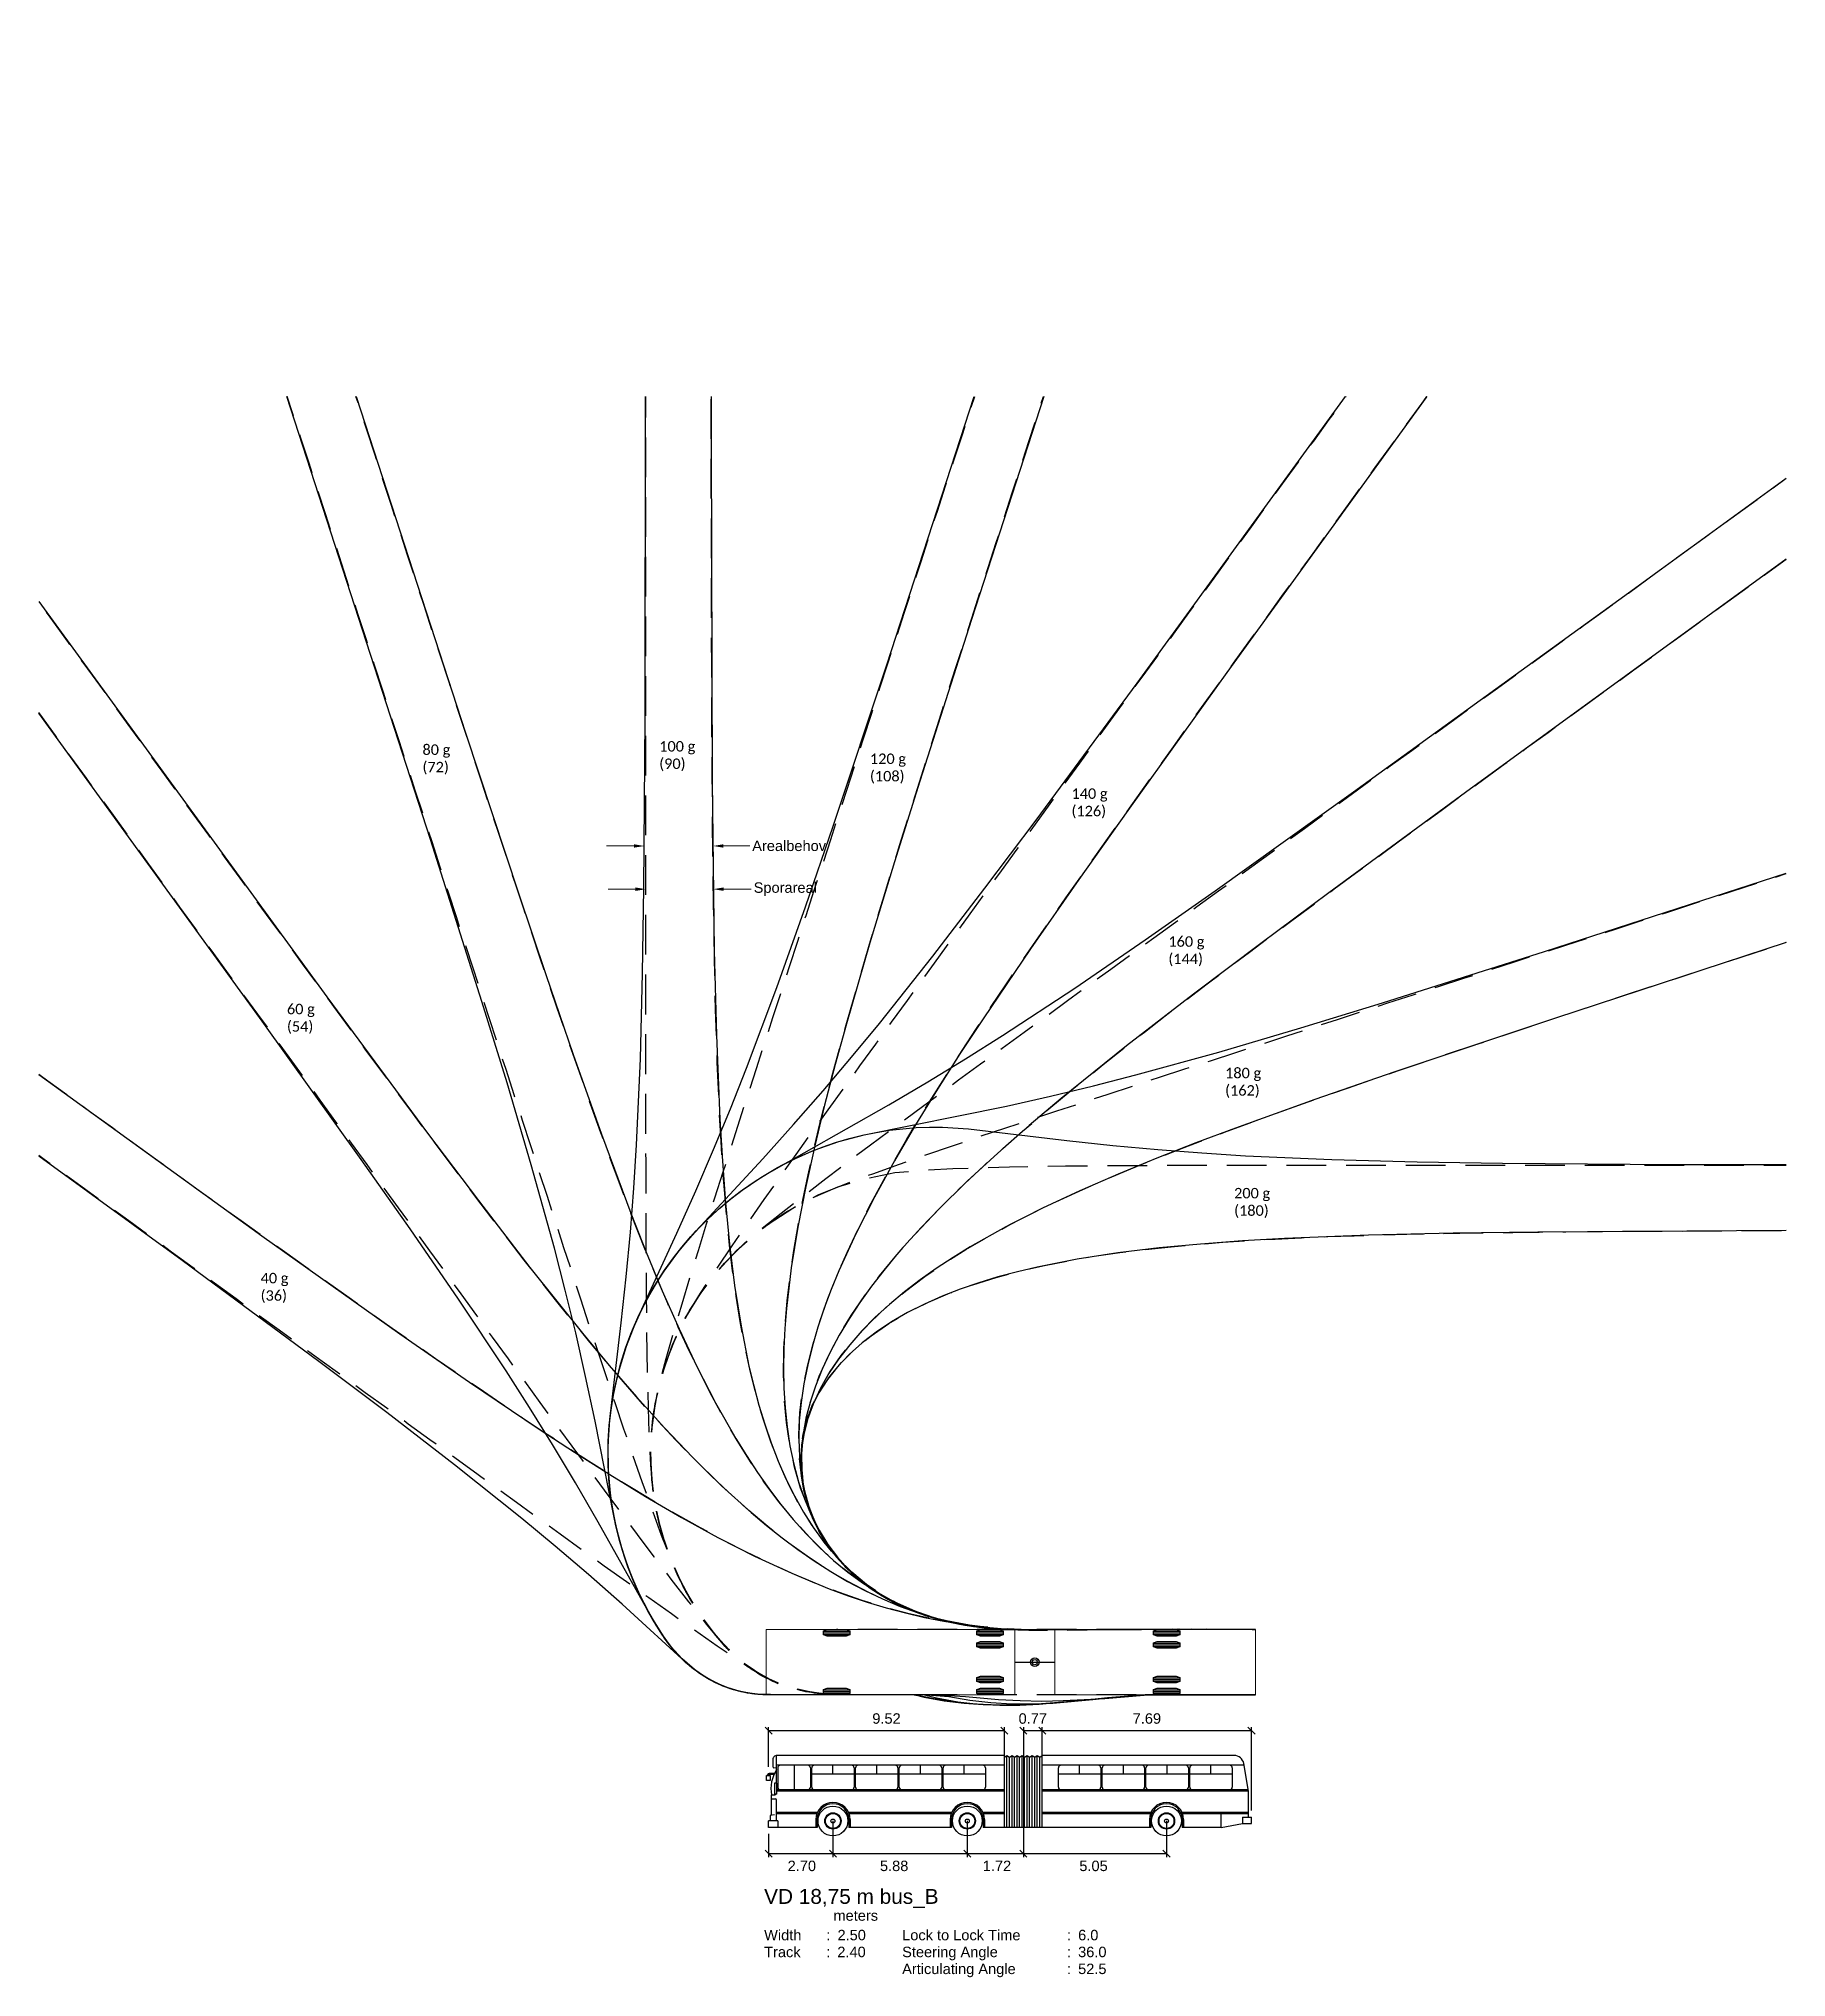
# Model space of a CAD drawing. Header units: metres. Extents: x -114 to 324, y 13 to 108.
# Drawn here: x -114.2 to -47.2, y 34.1 to 108.3 of the extents above; entities outside this region: 2.
import ezdxf
from ezdxf import colors
from ezdxf.entities.mleader import LeaderData, LeaderLine
from ezdxf.enums import TextEntityAlignment as Align
from ezdxf.math import Vec2, Vec3

# ---------------------------------------------------------------- set-up
doc = ezdxf.new("R2010")
doc.units = ezdxf.units.M
doc.linetypes.add('DASHEDX2', pattern=[1.5, 1, -0.5])
doc.styles.add('BT standard', font='sanss___.ttf')
doc.styles.add('Legend', font='calibri.ttf')
doc.styles.get("Standard").update_dxf_attribs({"font": 'arial.ttf'})
pattern_1 = [(0, (0, 0), (0, 6.985), [5.08, -1.905]), (90, (0, 0), (-6.985, 4e-16), [5.08, -1.905])]
pattern_2 = [(0, (1, 0), (0, 6.985), [5.08, -1.905]), (90, (1, 0), (-6.985, 4e-16), [5.08, -1.905])]
pattern_3 = [(0, (2, 0), (0, 6.985), [5.08, -1.905]), (90, (2, 0), (-6.985, 4e-16), [5.08, -1.905])]
pattern_4 = [(0, (3, 0), (0, 6.985), [5.08, -1.905]), (90, (3, 0), (-6.985, 4e-16), [5.08, -1.905])]
pattern_5 = [(0, (4, 0), (0, 6.985), [5.08, -1.905]), (90, (4, 0), (-6.985, 4e-16), [5.08, -1.905])]
pattern_6 = [(0, (5, 0), (0, 6.985), [5.08, -1.905]), (90, (5, 0), (-6.985, 4e-16), [5.08, -1.905])]
pattern_7 = [(0, (6, 0), (0, 6.985), [5.08, -1.905]), (90, (6, 0), (-6.985, 4e-16), [5.08, -1.905])]
pattern_8 = [(0, (7, 0), (0, 6.985), [5.08, -1.905]), (90, (7, 0), (-6.985, 4e-16), [5.08, -1.905])]
pattern_9 = [(0, (8, 0), (0, 6.985), [5.08, -1.905]), (90, (8, 0), (-6.985, 4e-16), [5.08, -1.905])]
pattern_10 = [(0, (9, 0), (0, 6.985), [5.08, -1.905]), (90, (9, 0), (-6.985, 4e-16), [5.08, -1.905])]
pattern_11 = [(0, (2e-13, 72.306), (0, 6.985), [5.08, -1.905]), (90, (2e-13, 72.306), (-6.985, 4e-16), [5.08, -1.905])]

# ---------------------------------------------------------------- blocks, each defined once
blk = doc.blocks.new('*U212')
at = {"color": 250, "linetype": 'Continuous', "ltscale": 1.524}
for p, q in [((-4.547, 1.1865), (-5.563, 1.1865)), ((-4.547, 1.123), (-5.563, 1.123)), ((-4.547, 1.0595), (-5.563, 1.0595)), ((-4.547, 0.7293), (-5.563, 0.7293)), ((-4.547, 0.6658), (-5.563, 0.6658)), ((-4.547, 0.6023), (-5.563, 0.6023)), ((0, 0), (-0.77, 0)), ((-4.547, -0.6023), (-5.563, -0.6023)), ((-4.547, -0.6658), (-5.563, -0.6658)), ((-4.547, -0.7293), (-5.563, -0.7293)), ((-4.547, -1.0595), (-5.563, -1.0595)), ((-4.547, -1.123), (-5.563, -1.123)), ((-4.547, -1.1865), (-5.563, -1.1865))]:
    blk.add_line(p, q, dxfattribs=at)
at = {"color": 250, "linetype": 'Continuous', "lineweight": 0, "ltscale": 1.524}
blk.add_lwpolyline([(-0.77, 1.25), (-8.46, 1.25), (-8.46, -1.25), (-0.77, -1.25), (-0.77, 1.25), (-0.77, 1.25)], close=True, dxfattribs=at)
at = {"color": 250, "linetype": 'Continuous', "ltscale": 1.524, "flags": 128}
for points in [[(-4.547, 1.202248), (-4.547, 1.043752), (-4.68924, 0.996), (-5.42076, 0.996), (-5.563, 1.043752), (-5.563, 1.202248), (-5.42076, 1.25), (-4.68924, 1.25)], [(-4.547, 0.745048), (-4.547, 0.586552), (-4.68924, 0.5388), (-5.42076, 0.5388), (-5.563, 0.586552), (-5.563, 0.745048), (-5.42076, 0.7928), (-4.68924, 0.7928)], [(-4.547, -0.586552), (-4.547, -0.745048), (-4.68924, -0.7928), (-5.42076, -0.7928), (-5.563, -0.745048), (-5.563, -0.586552), (-5.42076, -0.5388), (-4.68924, -0.5388)], [(-4.547, -1.043752), (-4.547, -1.202248), (-4.68924, -1.25), (-5.42076, -1.25), (-5.563, -1.202248), (-5.563, -1.043752), (-5.42076, -0.996), (-4.68924, -0.996)]]:
    blk.add_lwpolyline(points, close=True, dxfattribs=at)
at = {"color": 250, "linetype": 'Continuous', "ltscale": 1.524}
blk.add_circle((0, 0), 0.166667, dxfattribs=at)
blk = doc.blocks.new('*U213')
at = {"color": 250, "linetype": 'Continuous', "ltscale": 1.524}
for p, q in [((-8.067, 1.1865), (-9.083, 1.1865)), ((-8.067, 1.123), (-9.083, 1.123)), ((-8.067, 1.0595), (-9.083, 1.0595)), ((-9.52, 0), (-10.29, 0)), ((-8.067, 0.7293), (-9.083, 0.7293)), ((-8.067, 0.6658), (-9.083, 0.6658)), ((-8.067, 0.6023), (-9.083, 0.6023)), ((-8.067, -0.6023), (-9.083, -0.6023)), ((-8.067, -0.6658), (-9.083, -0.6658)), ((-8.067, -0.7293), (-9.083, -0.7293)), ((-8.067, -1.0595), (-9.083, -1.0595)), ((-8.067, -1.123), (-9.083, -1.123)), ((-8.067, -1.1865), (-9.083, -1.1865))]:
    blk.add_line(p, q, dxfattribs=at)
at = {"color": 250, "linetype": 'Continuous', "lineweight": 0, "ltscale": 1.524}
blk.add_lwpolyline([(0, 1.25), (-9.52, 1.25), (-9.52, -1.25), (0, -1.25), (0, 1.25), (0, 1.25)], close=True, dxfattribs=at)
at = {"color": 250, "linetype": 'Continuous', "ltscale": 1.524, "flags": 128}
for points in [[(-8.067, 1.202248), (-8.067, 1.043752), (-8.20924, 0.996), (-8.94076, 0.996), (-9.083, 1.043752), (-9.083, 1.202248), (-8.94076, 1.25), (-8.20924, 1.25)], [(-8.067, 0.745048), (-8.067, 0.586552), (-8.20924, 0.5388), (-8.94076, 0.5388), (-9.083, 0.586552), (-9.083, 0.745048), (-8.94076, 0.7928), (-8.20924, 0.7928)], [(-8.067, -0.586552), (-8.067, -0.745048), (-8.20924, -0.7928), (-8.94076, -0.7928), (-9.083, -0.745048), (-9.083, -0.586552), (-8.94076, -0.5388), (-8.20924, -0.5388)], [(-8.067, -1.043752), (-8.067, -1.202248), (-8.20924, -1.25), (-8.94076, -1.25), (-9.083, -1.202248), (-9.083, -1.043752), (-8.94076, -0.996), (-8.20924, -0.996)]]:
    blk.add_lwpolyline(points, close=True, dxfattribs=at)
at = {"color": 250, "linetype": 'Continuous', "ltscale": 1.524}
blk.add_circle((-10.29, 0), 0.1016, dxfattribs=at)
blk = doc.blocks.new('VD 18_75_B')
at = {"color": 250, "linetype": 'Continuous', "ltscale": 1.524}
for p, q in [((-84.101, 47.319), (-83.085, 47.319)), ((-84.101, 47.255), (-83.085, 47.255)), ((-84.101, 47.192), (-83.085, 47.192)), ((-84.101, 45.073), (-83.085, 45.073)), ((-84.101, 45.009), (-83.085, 45.009)), ((-84.101, 44.946), (-83.085, 44.946))]:
    blk.add_line(p, q, dxfattribs=at)
for p, q in [((-86.336, 43.64), (-86.066, 43.37)), ((-86.201, 42.127), (-86.201, 43.64)), ((-77.165, 43.505), (-86.201, 43.505)), ((-77.3, 43.64), (-77.03, 43.37)), ((-77.165, 42.559), (-77.165, 43.64)), ((-76.576, 43.64), (-76.306, 43.37)), ((-76.441, 43.64), (-76.441, 38.665)), ((-67.701, 43.505), (-76.441, 43.505)), ((-75.852, 43.64), (-75.582, 43.37)), ((-75.717, 42.559), (-75.717, 43.64)), ((-67.836, 43.64), (-67.566, 43.37)), ((-67.701, 40.452), (-67.701, 43.64)), ((-86.027, 42.11), (-86.027, 42.459)), ((-85.901, 41.504), (-85.901, 42.559)), ((-77.165, 42.559), (-85.896, 42.559)), ((-77.165, 42.492), (-77.068, 42.559)), ((-77.165, 39.806), (-77.165, 42.559)), ((-77.068, 42.559), (-76.972, 42.492)), ((-77.068, 39.806), (-77.068, 42.559)), ((-76.972, 42.492), (-76.875, 42.559)), ((-76.972, 39.806), (-76.972, 42.492)), ((-76.875, 42.559), (-76.779, 42.492)), ((-76.875, 39.806), (-76.875, 42.559)), ((-76.779, 42.492), (-76.682, 42.559)), ((-76.779, 39.806), (-76.779, 42.492)), ((-76.682, 42.559), (-76.586, 42.492)), ((-76.682, 39.806), (-76.682, 42.559)), ((-76.586, 42.492), (-76.489, 42.559)), ((-76.586, 39.806), (-76.586, 42.492)), ((-76.489, 42.559), (-76.393, 42.492)), ((-76.489, 39.806), (-76.489, 42.559)), ((-76.393, 42.492), (-76.296, 42.559)), ((-76.393, 39.806), (-76.393, 42.492)), ((-76.296, 42.559), (-76.2, 42.492)), ((-76.296, 39.806), (-76.296, 42.559)), ((-76.2, 42.492), (-76.103, 42.559)), ((-76.2, 39.806), (-76.2, 42.492)), ((-76.103, 42.559), (-76.007, 42.492)), ((-76.103, 39.806), (-76.103, 42.559)), ((-76.007, 42.492), (-75.91, 42.559)), ((-76.007, 39.806), (-76.007, 42.492)), ((-75.91, 42.559), (-75.814, 42.492)), ((-75.91, 39.806), (-75.91, 42.559)), ((-75.814, 42.492), (-75.717, 42.559)), ((-75.814, 39.806), (-75.814, 42.492)), ((-68.365, 42.559), (-75.717, 42.559)), ((-75.717, 39.806), (-75.717, 42.559)), ((-86.286, 41.602), (-86.286, 41.795)), ((-86.286, 41.795), (-86.144, 41.795)), ((-86.144, 41.602), (-86.286, 41.602)), ((-86.238, 41.795), (-86.238, 41.817)), ((-86.193, 41.795), (-86.193, 41.818)), ((-85.974, 41.874), (-86.181, 41.874)), ((-85.995, 41.83), (-86.181, 41.83)), ((-86.144, 41.795), (-86.144, 41.602)), ((-85.901, 42.072), (-86.005, 42.085)), ((-77.165, 42.183), (-85.901, 42.183)), ((-85.851, 42.081), (-85.851, 41.346)), ((-85.225, 42.183), (-85.225, 41.244)), ((-84.598, 42.081), (-84.598, 41.346)), ((-84.548, 41.346), (-84.548, 42.081)), ((-84.548, 41.854), (-82.921, 41.854)), ((-83.735, 41.854), (-83.735, 42.183)), ((-82.921, 42.081), (-82.921, 41.346)), ((-82.871, 41.346), (-82.871, 42.081)), ((-82.871, 41.854), (-81.244, 41.854)), ((-82.057, 41.854), (-82.057, 42.183)), ((-81.244, 42.081), (-81.244, 41.346)), ((-81.194, 41.346), (-81.194, 42.081)), ((-81.194, 41.854), (-79.567, 41.854)), ((-80.38, 41.854), (-80.38, 42.183)), ((-79.567, 42.081), (-79.567, 41.346)), ((-79.517, 41.346), (-79.517, 42.081)), ((-79.517, 41.854), (-77.889, 41.854)), ((-78.703, 41.854), (-78.703, 42.183)), ((-77.889, 42.081), (-77.889, 41.346)), ((-67.984, 42.183), (-75.717, 42.183)), ((-75.099, 41.346), (-75.099, 42.081)), ((-75.099, 41.854), (-73.472, 41.854)), ((-74.285, 41.854), (-74.285, 42.183)), ((-73.472, 42.081), (-73.472, 41.346)), ((-73.422, 41.346), (-73.422, 42.081)), ((-73.422, 41.854), (-71.794, 41.854)), ((-72.608, 41.854), (-72.608, 42.183)), ((-71.794, 42.081), (-71.794, 41.346)), ((-71.744, 41.346), (-71.744, 42.081)), ((-71.744, 41.854), (-70.117, 41.854)), ((-70.931, 41.854), (-70.931, 42.183)), ((-70.117, 42.081), (-70.117, 41.346)), ((-70.067, 41.346), (-70.067, 42.081)), ((-70.067, 41.854), (-68.44, 41.854)), ((-69.253, 41.854), (-69.253, 42.183)), ((-68.44, 42.081), (-68.44, 41.346)), ((-67.815, 41.193), (-67.995, 42.247)), ((-86.088, 40.272), (-86.088, 41.046)), ((-86.088, 41.046), (-86.003, 41.046)), ((-86.088, 40.898), (-85.951, 40.898)), ((-85.891, 41.504), (-85.976, 41.504)), ((-85.976, 41.504), (-85.976, 41.079)), ((-85.891, 41.079), (-85.976, 41.079)), ((-85.901, 40.06), (-85.901, 40.848)), ((-85.891, 41.504), (-85.891, 41.079)), ((-77.165, 41.244), (-85.891, 41.244)), ((-77.165, 41.194), (-85.891, 41.194)), ((-67.823, 41.244), (-75.717, 41.244)), ((-67.823, 41.194), (-75.717, 41.194)), ((-67.815, 40.202), (-67.815, 41.193)), ((-85.979, 40.284), (-86.14, 40.266)), ((-86.14, 40.266), (-86.14, 40.06)), ((-84.334, 40.373), (-85.901, 40.373)), ((-84.354, 40.323), (-85.901, 40.323)), ((-84.391, 40.106), (-84.391, 39.806)), ((-84.341, 40.106), (-84.341, 39.806)), ((-79.186, 40.373), (-83.135, 40.373)), ((-83.129, 40.106), (-83.129, 39.806)), ((-79.206, 40.323), (-83.115, 40.323)), ((-83.079, 40.106), (-83.079, 39.806)), ((-79.243, 40.106), (-79.243, 39.806)), ((-79.193, 40.106), (-79.193, 39.806)), ((-77.165, 40.373), (-77.988, 40.373)), ((-77.981, 40.106), (-77.981, 39.806)), ((-77.165, 40.323), (-77.968, 40.323)), ((-77.931, 40.106), (-77.931, 39.806)), ((-71.556, 40.373), (-75.717, 40.373)), ((-71.576, 40.323), (-75.717, 40.323)), ((-71.613, 40.106), (-71.613, 39.806)), ((-71.563, 40.106), (-71.563, 39.806)), ((-67.815, 40.373), (-70.357, 40.373)), ((-70.351, 40.106), (-70.351, 39.806)), ((-67.815, 40.323), (-70.338, 40.323)), ((-70.301, 40.106), (-70.301, 39.806)), ((-68.866, 39.806), (-68.866, 40.323)), ((-68.051, 40.202), (-68.051, 39.948)), ((-68.051, 40.202), (-67.701, 40.202)), ((-67.701, 39.948), (-67.701, 40.202)), ((-86.201, 39.806), (-86.201, 40.06)), ((-85.851, 40.06), (-86.201, 40.06)), ((-84.341, 39.806), (-86.201, 39.806)), ((-86.201, 39.556), (-86.201, 38.665)), ((-85.851, 40.06), (-85.851, 39.806)), ((-83.735, 40.05), (-83.735, 38.665)), ((-79.193, 39.806), (-83.129, 39.806)), ((-78.587, 40.05), (-78.587, 38.665)), ((-77.165, 39.806), (-77.981, 39.806)), ((-71.563, 39.806), (-77.165, 39.806)), ((-70.957, 40.05), (-70.957, 38.665)), ((-68.866, 39.806), (-70.351, 39.806)), ((-68.866, 39.806), (-68.051, 39.948)), ((-68.051, 39.948), (-67.701, 39.948)), ((-86.336, 38.935), (-86.066, 38.665)), ((-86.201, 38.8), (-70.957, 38.8)), ((-83.87, 38.935), (-83.6, 38.665)), ((-78.722, 38.935), (-78.452, 38.665)), ((-76.576, 38.935), (-76.306, 38.665)), ((-71.092, 38.935), (-70.822, 38.665))]:
    blk.add_line(p, q)
at = {"color": 5, "linetype": 'Continuous', "ltscale": 1.524, "flags": 128}
blk.add_lwpolyline([(-67.543, 44.874), (-71.858, 44.873), (-73.135, 44.769), (-75.831, 44.514), (-76.571, 44.474), (-77.344, 44.468), (-78.141, 44.507), (-78.953, 44.602), (-79.771, 44.758), (-80.283, 44.882), (-86.427, 44.886), (-86.739, 44.91), (-87.329, 45.017), (-87.876, 45.191), (-88.379, 45.422), (-88.841, 45.701), (-89.261, 46.023), (-89.639, 46.381), (-89.976, 46.771), (-90.273, 47.189), (-90.545, 47.619), (-90.797, 48.056), (-91.243, 48.948), (-91.613, 49.861), (-91.907, 50.792), (-92.127, 51.736), (-92.85, 55.359), (-93.211, 57.074), (-93.59, 58.746), (-93.988, 60.384), (-94.405, 61.998), (-95.289, 65.178), (-96.219, 68.319), (-97.18, 71.44), (-99.15, 77.651), (-104.652, 94.618)], dxfattribs=at)
at = {"color": 7, "linetype": 'DASHEDX2', "ltscale": 1.524, "flags": 128}
for points in [[(-83.593, 44.882), (-84.34, 44.931), (-85.409, 45.16), (-86.44, 45.597), (-87.376, 46.253), (-88.158, 47.077), (-88.837, 47.974), (-89.42, 48.937), (-89.901, 49.954), (-90.299, 50.987), (-90.677, 52.013), (-91.042, 53.035), (-91.396, 54.052), (-91.742, 55.062), (-92.081, 56.067), (-92.415, 57.067), (-92.745, 58.063), (-93.071, 59.054), (-93.395, 60.042), (-93.718, 61.026), (-94.038, 62.008), (-94.358, 62.987), (-94.676, 63.965), (-94.994, 64.941), (-95.311, 65.915), (-95.627, 66.888), (-95.943, 67.861), (-96.259, 68.832), (-96.575, 69.803), (-96.89, 70.773), (-97.205, 71.742), (-97.52, 72.711), (-97.835, 73.68), (-98.149, 74.648), (-98.464, 75.616), (-98.778, 76.584), (-99.093, 77.552), (-99.407, 78.519), (-99.721, 79.487), (-100.036, 80.454), (-100.35, 81.421), (-100.664, 82.388), (-100.978, 83.355), (-101.293, 84.322), (-101.607, 85.289), (-101.921, 86.256), (-102.235, 87.223), (-102.549, 88.19), (-102.863, 89.157), (-103.177, 90.123), (-103.492, 91.09), (-103.806, 92.057), (-104.12, 93.024), (-104.434, 93.99), (-104.638, 94.618)], [(-70.948, 47.382), (-71.66, 47.382), (-72.664, 47.377), (-73.627, 47.367), (-74.525, 47.355), (-75.353, 47.346), (-76.152, 47.349), (-76.926, 47.373), (-77.672, 47.425), (-78.4, 47.511), (-79.126, 47.644), (-79.848, 47.831), (-80.564, 48.079), (-81.275, 48.391), (-81.977, 48.769), (-82.666, 49.212), (-83.339, 49.718), (-83.992, 50.283), (-84.623, 50.903), (-85.229, 51.57), (-85.811, 52.281), (-86.367, 53.03), (-86.899, 53.811), (-87.408, 54.62), (-87.895, 55.453), (-88.361, 56.307), (-88.81, 57.178), (-89.241, 58.063), (-89.658, 58.961), (-90.061, 59.869), (-90.452, 60.786), (-90.833, 61.71), (-91.205, 62.641), (-91.569, 63.577), (-91.926, 64.518), (-92.277, 65.463), (-92.623, 66.411), (-92.965, 67.361), (-93.302, 68.314), (-93.636, 69.27), (-93.967, 70.226), (-94.296, 71.185), (-94.622, 72.144), (-94.947, 73.105), (-95.27, 74.066), (-95.592, 75.029), (-95.913, 75.992), (-96.233, 76.955), (-96.551, 77.919), (-96.87, 78.883), (-97.187, 79.848), (-97.504, 80.813), (-97.821, 81.778), (-98.137, 82.744), (-98.453, 83.71), (-98.769, 84.675), (-99.084, 85.641), (-99.399, 86.607), (-99.714, 87.574), (-100.029, 88.54), (-100.344, 89.506), (-100.658, 90.472), (-100.973, 91.439), (-101.288, 92.405), (-101.602, 93.372), (-101.916, 94.338), (-102.007, 94.618)], [(-83.593, 44.882), (-83.701, 44.884), (-84.769, 44.999), (-85.829, 45.309), (-86.83, 45.834), (-87.707, 46.574), (-88.441, 47.427), (-89.082, 48.352), (-89.625, 49.338), (-90.064, 50.374), (-90.393, 51.451), (-90.609, 52.555), (-90.711, 53.673), (-90.763, 54.77), (-90.801, 55.86), (-90.829, 56.94), (-90.849, 58.013), (-90.864, 59.078), (-90.875, 60.135), (-90.882, 61.187), (-90.888, 62.233), (-90.892, 63.274), (-90.894, 64.312), (-90.896, 65.346), (-90.898, 66.377), (-90.899, 67.406), (-90.899, 68.433), (-90.9, 69.458), (-90.9, 70.481), (-90.901, 71.503), (-90.901, 72.525), (-90.901, 73.545), (-90.901, 74.565), (-90.901, 75.584), (-90.901, 76.602), (-90.901, 77.62), (-90.901, 78.638), (-90.901, 79.656), (-90.901, 80.673), (-90.901, 81.69), (-90.901, 82.706), (-90.901, 83.723), (-90.901, 84.739), (-90.901, 85.756), (-90.901, 86.772), (-90.901, 87.788), (-90.901, 88.804), (-90.901, 89.82), (-90.901, 90.836), (-90.901, 91.852), (-90.901, 92.868), (-90.901, 93.884), (-90.901, 94.618)], [(-83.593, 44.882), (-83.913, 44.893), (-84.983, 45.044), (-86.036, 45.396), (-87.017, 45.965), (-87.861, 46.738), (-88.577, 47.607), (-89.199, 48.544), (-89.721, 49.541), (-90.138, 50.587), (-90.445, 51.67), (-90.639, 52.778), (-90.717, 53.901), (-90.679, 55.026), (-90.525, 56.141), (-90.257, 57.234), (-89.877, 58.294), (-89.391, 59.309), (-88.808, 60.266), (-88.204, 61.182), (-87.593, 62.085), (-86.98, 62.975), (-86.366, 63.854), (-85.752, 64.723), (-85.139, 65.585), (-84.527, 66.439), (-83.916, 67.289), (-83.307, 68.133), (-82.699, 68.974), (-82.093, 69.812), (-81.488, 70.647), (-80.884, 71.48), (-80.281, 72.311), (-79.679, 73.141), (-79.077, 73.969), (-78.476, 74.797), (-77.876, 75.623), (-77.276, 76.449), (-76.677, 77.274), (-76.078, 78.099), (-75.479, 78.923), (-74.88, 79.747), (-74.282, 80.571), (-73.683, 81.394), (-73.085, 82.218), (-72.487, 83.041), (-71.89, 83.863), (-71.292, 84.686), (-70.694, 85.509), (-70.097, 86.331), (-69.499, 87.154), (-68.901, 87.976), (-68.304, 88.799), (-67.706, 89.621), (-67.109, 90.443), (-66.512, 91.266), (-65.914, 92.088), (-65.317, 92.91), (-64.72, 93.732), (-64.122, 94.554), (-64.076, 94.618)], [(-83.593, 44.882), (-84.448, 44.945), (-85.515, 45.194), (-86.539, 45.653), (-87.462, 46.331), (-88.23, 47.163), (-88.9, 48.067), (-89.473, 49.036), (-89.943, 50.059), (-90.306, 51.124), (-90.556, 52.221), (-90.692, 53.339), (-90.712, 54.464), (-90.616, 55.586), (-90.405, 56.691), (-90.119, 57.76), (-89.821, 58.813), (-89.516, 59.854), (-89.205, 60.884), (-88.891, 61.905), (-88.574, 62.918), (-88.257, 63.923), (-87.938, 64.922), (-87.62, 65.916), (-87.302, 66.906), (-86.984, 67.891), (-86.666, 68.874), (-86.349, 69.854), (-86.032, 70.832), (-85.715, 71.809), (-85.399, 72.783), (-85.083, 73.757), (-84.767, 74.729), (-84.452, 75.701), (-84.136, 76.671), (-83.821, 77.641), (-83.506, 78.611), (-83.191, 79.58), (-82.877, 80.549), (-82.562, 81.517), (-82.247, 82.485), (-81.933, 83.453), (-81.619, 84.421), (-81.304, 85.389), (-80.99, 86.356), (-80.675, 87.323), (-80.361, 88.291), (-80.047, 89.258), (-79.733, 90.225), (-79.419, 91.192), (-79.104, 92.159), (-78.79, 93.126), (-78.476, 94.093), (-78.305, 94.618)], [(-70.948, 47.382), (-71.049, 47.382), (-72.064, 47.38), (-73.055, 47.373), (-73.995, 47.362), (-74.862, 47.351), (-75.676, 47.346), (-76.465, 47.356), (-77.227, 47.39), (-77.963, 47.454), (-78.67, 47.553), (-79.349, 47.689), (-79.999, 47.863), (-80.631, 48.083), (-81.25, 48.359), (-81.856, 48.697), (-82.445, 49.103), (-83.015, 49.579), (-83.561, 50.123), (-84.077, 50.733), (-84.56, 51.405), (-85.007, 52.131), (-85.415, 52.906), (-85.785, 53.723), (-86.117, 54.575), (-86.414, 55.457), (-86.676, 56.363), (-86.908, 57.289), (-87.111, 58.231), (-87.288, 59.186), (-87.443, 60.153), (-87.577, 61.128), (-87.694, 62.11), (-87.794, 63.099), (-87.881, 64.091), (-87.956, 65.088), (-88.02, 66.088), (-88.076, 67.091), (-88.123, 68.095), (-88.164, 69.102), (-88.199, 70.11), (-88.228, 71.119), (-88.254, 72.129), (-88.276, 73.14), (-88.294, 74.152), (-88.31, 75.164), (-88.324, 76.177), (-88.335, 77.191), (-88.345, 78.204), (-88.354, 79.218), (-88.361, 80.233), (-88.367, 81.247), (-88.372, 82.262), (-88.376, 83.277), (-88.38, 84.292), (-88.383, 85.307), (-88.386, 86.322), (-88.388, 87.337), (-88.39, 88.352), (-88.392, 89.368), (-88.393, 90.383), (-88.395, 91.399), (-88.396, 92.414), (-88.396, 93.43), (-88.397, 94.446), (-88.397, 94.618)], [(-70.948, 47.382), (-71.761, 47.382), (-72.762, 47.376), (-73.72, 47.366), (-74.611, 47.354), (-75.434, 47.346), (-76.231, 47.35), (-77.001, 47.377), (-77.745, 47.432), (-78.461, 47.52), (-79.149, 47.644), (-79.807, 47.806), (-80.435, 48.008), (-81.031, 48.249), (-81.594, 48.528), (-82.125, 48.849), (-82.632, 49.222), (-83.113, 49.656), (-83.565, 50.155), (-83.982, 50.721), (-84.359, 51.353), (-84.692, 52.048), (-84.975, 52.798), (-85.206, 53.597), (-85.385, 54.437), (-85.513, 55.311), (-85.592, 56.21), (-85.624, 57.131), (-85.615, 58.066), (-85.567, 59.014), (-85.485, 59.969), (-85.372, 60.931), (-85.232, 61.897), (-85.068, 62.865), (-84.884, 63.836), (-84.682, 64.807), (-84.464, 65.778), (-84.232, 66.75), (-83.989, 67.722), (-83.735, 68.693), (-83.473, 69.664), (-83.203, 70.635), (-82.927, 71.605), (-82.646, 72.575), (-82.359, 73.544), (-82.069, 74.513), (-81.775, 75.482), (-81.478, 76.451), (-81.179, 77.419), (-80.877, 78.387), (-80.574, 79.355), (-80.269, 80.323), (-79.962, 81.29), (-79.655, 82.258), (-79.346, 83.225), (-79.037, 84.192), (-78.727, 85.159), (-78.416, 86.126), (-78.105, 87.094), (-77.793, 88.061), (-77.481, 89.027), (-77.169, 89.994), (-76.856, 90.961), (-76.543, 91.928), (-76.23, 92.895), (-75.917, 93.862), (-75.672, 94.618)], [(-70.948, 47.382), (-71.253, 47.382), (-72.265, 47.379), (-73.248, 47.371), (-74.175, 47.36), (-75.026, 47.349), (-75.836, 47.346), (-76.62, 47.36), (-77.377, 47.4), (-78.106, 47.471), (-78.808, 47.577), (-79.482, 47.72), (-80.125, 47.902), (-80.737, 48.123), (-81.317, 48.383), (-81.861, 48.682), (-82.369, 49.017), (-82.838, 49.387), (-83.266, 49.79), (-83.656, 50.234), (-84.008, 50.728), (-84.318, 51.279), (-84.58, 51.888), (-84.789, 52.555), (-84.938, 53.276), (-85.023, 54.043), (-85.044, 54.848), (-85, 55.683), (-84.893, 56.54), (-84.728, 57.412), (-84.509, 58.292), (-84.241, 59.177), (-83.93, 60.063), (-83.58, 60.948), (-83.195, 61.83), (-82.781, 62.707), (-82.341, 63.581), (-81.879, 64.449), (-81.397, 65.313), (-80.899, 66.172), (-80.387, 67.026), (-79.862, 67.877), (-79.327, 68.724), (-78.783, 69.568), (-78.231, 70.409), (-77.672, 71.248), (-77.108, 72.084), (-76.538, 72.918), (-75.965, 73.751), (-75.388, 74.582), (-74.808, 75.412), (-74.226, 76.241), (-73.641, 77.068), (-73.055, 77.895), (-72.467, 78.722), (-71.877, 79.547), (-71.287, 80.372), (-70.695, 81.197), (-70.102, 82.021), (-69.509, 82.845), (-68.915, 83.669), (-68.321, 84.492), (-67.726, 85.315), (-67.131, 86.138), (-66.536, 86.961), (-65.94, 87.784), (-65.344, 88.607), (-64.748, 89.429), (-64.151, 90.252), (-63.555, 91.074), (-62.958, 91.897), (-62.361, 92.719), (-61.765, 93.541), (-61.168, 94.363), (-60.983, 94.618)], [(-83.593, 44.882), (-83.807, 44.887), (-84.876, 45.02), (-85.932, 45.352), (-86.924, 45.898), (-87.784, 46.655), (-88.509, 47.516), (-89.141, 48.448), (-89.674, 49.439), (-90.101, 50.48), (-90.419, 51.56), (-90.624, 52.667), (-90.714, 53.789), (-90.688, 54.914), (-90.545, 56.03), (-90.289, 57.126), (-89.92, 58.19), (-89.444, 59.21), (-88.865, 60.175), (-88.19, 61.076), (-87.425, 61.902), (-86.582, 62.644), (-85.724, 63.331), (-84.865, 64.002), (-84.007, 64.661), (-83.152, 65.308), (-82.299, 65.946), (-81.449, 66.576), (-80.603, 67.201), (-79.76, 67.82), (-78.92, 68.435), (-78.082, 69.047), (-77.247, 69.657), (-76.413, 70.264), (-75.581, 70.87), (-74.751, 71.474), (-73.922, 72.077), (-73.094, 72.678), (-72.268, 73.279), (-71.442, 73.88), (-70.616, 74.48), (-69.791, 75.079), (-68.967, 75.678), (-68.143, 76.277), (-67.319, 76.875), (-66.496, 77.473), (-65.673, 78.071), (-64.85, 78.669), (-64.028, 79.267), (-63.205, 79.865), (-62.383, 80.462), (-61.56, 81.06), (-60.738, 81.657), (-59.916, 82.254), (-59.094, 82.851), (-58.272, 83.449), (-57.45, 84.046), (-56.628, 84.643), (-55.806, 85.24), (-54.984, 85.837), (-54.163, 86.434), (-53.341, 87.031), (-52.519, 87.628), (-51.697, 88.225), (-47.217, 91.481)], [(-70.948, 47.382), (-71.151, 47.382), (-72.165, 47.38), (-73.152, 47.372), (-74.086, 47.361), (-74.944, 47.35), (-75.756, 47.346), (-76.542, 47.358), (-77.302, 47.395), (-78.035, 47.463), (-78.739, 47.565), (-79.415, 47.704), (-80.062, 47.882), (-80.677, 48.099), (-81.26, 48.356), (-81.809, 48.65), (-82.32, 48.982), (-82.793, 49.348), (-83.225, 49.748), (-83.613, 50.178), (-83.956, 50.635), (-84.252, 51.116), (-84.5, 51.626), (-84.699, 52.174), (-84.843, 52.766), (-84.925, 53.403), (-84.94, 54.083), (-84.881, 54.799), (-84.748, 55.545), (-84.54, 56.31), (-84.259, 57.087), (-83.91, 57.867), (-83.499, 58.645), (-83.032, 59.416), (-82.515, 60.177), (-81.955, 60.926), (-81.357, 61.661), (-80.726, 62.383), (-80.067, 63.093), (-79.384, 63.789), (-78.68, 64.474), (-77.959, 65.148), (-77.223, 65.813), (-76.474, 66.469), (-75.715, 67.117), (-74.946, 67.758), (-74.169, 68.394), (-73.386, 69.024), (-72.597, 69.649), (-71.803, 70.27), (-71.005, 70.888), (-70.203, 71.503), (-69.399, 72.115), (-68.592, 72.726), (-67.782, 73.334), (-66.971, 73.94), (-66.159, 74.545), (-65.345, 75.149), (-64.529, 75.752), (-63.713, 76.354), (-62.896, 76.956), (-62.078, 77.556), (-61.26, 78.156), (-60.441, 78.756), (-59.622, 79.355), (-58.802, 79.954), (-57.982, 80.553), (-57.162, 81.151), (-56.342, 81.749), (-55.521, 82.347), (-54.7, 82.945), (-53.879, 83.543), (-53.058, 84.14), (-52.237, 84.738), (-51.416, 85.335), (-47.217, 88.39)], [(-70.948, 47.382), (-71.253, 47.382), (-72.265, 47.379), (-73.248, 47.371), (-74.175, 47.36), (-75.026, 47.349), (-75.84, 47.346), (-76.657, 47.364), (-77.477, 47.417), (-78.296, 47.515), (-79.115, 47.662), (-79.933, 47.864), (-80.748, 48.121), (-81.559, 48.433), (-82.364, 48.8), (-83.161, 49.217), (-83.946, 49.683), (-84.72, 50.193), (-85.481, 50.742), (-86.228, 51.327), (-86.961, 51.944), (-87.681, 52.588), (-88.388, 53.257), (-89.083, 53.947), (-89.767, 54.655), (-90.441, 55.379), (-91.105, 56.117), (-91.761, 56.867), (-92.409, 57.627), (-93.05, 58.396), (-93.686, 59.172), (-94.316, 59.955), (-94.942, 60.744), (-95.564, 61.537), (-96.182, 62.334), (-96.798, 63.135), (-97.41, 63.939), (-98.021, 64.745), (-98.629, 65.553), (-99.236, 66.364), (-99.841, 67.176), (-100.446, 67.989), (-101.049, 68.804), (-101.651, 69.62), (-102.252, 70.436), (-102.853, 71.253), (-103.453, 72.071), (-104.052, 72.889), (-104.652, 73.708), (-105.25, 74.528), (-105.849, 75.347), (-106.447, 76.167), (-107.045, 76.987), (-107.643, 77.807), (-108.241, 78.628), (-108.838, 79.448), (-109.436, 80.269), (-110.033, 81.09), (-110.63, 81.911), (-111.228, 82.732), (-111.825, 83.553), (-112.422, 84.374), (-113.019, 85.195), (-113.616, 86.016), (-114.158, 86.762)], [(-83.593, 44.882), (-83.913, 44.893), (-84.983, 45.044), (-86.035, 45.396), (-87.017, 45.965), (-87.861, 46.738), (-88.578, 47.592), (-89.259, 48.45), (-89.926, 49.309), (-90.58, 50.166), (-91.224, 51.02), (-91.859, 51.872), (-92.487, 52.72), (-93.11, 53.565), (-93.727, 54.407), (-94.341, 55.246), (-94.952, 56.082), (-95.561, 56.917), (-96.167, 57.749), (-96.772, 58.58), (-97.376, 59.41), (-97.978, 60.238), (-98.579, 61.065), (-99.18, 61.892), (-99.78, 62.717), (-100.379, 63.542), (-100.979, 64.367), (-101.577, 65.191), (-102.176, 66.014), (-102.774, 66.837), (-103.372, 67.66), (-103.969, 68.483), (-104.567, 69.306), (-105.164, 70.128), (-105.762, 70.95), (-106.359, 71.772), (-106.956, 72.594), (-107.553, 73.416), (-108.151, 74.238), (-108.748, 75.06), (-109.345, 75.881), (-109.942, 76.703), (-110.539, 77.525), (-111.135, 78.346), (-111.732, 79.168), (-112.329, 79.989), (-112.926, 80.811), (-113.523, 81.632), (-114.12, 82.454), (-114.158, 82.506)], [(-83.593, 44.882), (-84.233, 44.918), (-85.303, 45.128), (-86.34, 45.544), (-87.288, 46.178), (-88.085, 46.991), (-88.773, 47.881), (-89.366, 48.838), (-89.858, 49.85), (-90.242, 50.908), (-90.515, 52), (-90.674, 53.114), (-90.718, 54.239), (-90.645, 55.362), (-90.456, 56.472), (-90.154, 57.556), (-89.742, 58.604), (-89.224, 59.603), (-88.606, 60.544), (-87.894, 61.416), (-87.096, 62.209), (-86.22, 62.917), (-85.276, 63.53), (-84.274, 64.042), (-83.239, 64.457), (-82.212, 64.84), (-81.189, 65.208), (-80.171, 65.566), (-79.159, 65.914), (-78.152, 66.255), (-77.151, 66.59), (-76.154, 66.921), (-75.162, 67.248), (-74.174, 67.573), (-73.189, 67.896), (-72.206, 68.217), (-71.227, 68.536), (-70.249, 68.855), (-69.273, 69.173), (-68.298, 69.49), (-67.325, 69.807), (-66.353, 70.123), (-65.382, 70.438), (-64.411, 70.754), (-63.441, 71.069), (-62.472, 71.384), (-61.503, 71.699), (-60.535, 72.014), (-59.567, 72.328), (-58.599, 72.643), (-57.631, 72.957), (-56.664, 73.271), (-55.696, 73.586), (-54.729, 73.9), (-53.762, 74.214), (-52.795, 74.528), (-51.829, 74.842), (-47.217, 76.341)], [(-70.948, 47.382), (-71.558, 47.382), (-72.565, 47.378), (-73.533, 47.368), (-74.439, 47.356), (-75.272, 47.347), (-76.074, 47.348), (-76.849, 47.369), (-77.598, 47.418), (-78.32, 47.499), (-79.013, 47.616), (-79.678, 47.771), (-80.312, 47.964), (-80.915, 48.197), (-81.484, 48.469), (-82.018, 48.778), (-82.514, 49.124), (-82.971, 49.504), (-83.385, 49.917), (-83.756, 50.358), (-84.08, 50.825), (-84.356, 51.315), (-84.582, 51.823), (-84.758, 52.345), (-84.881, 52.879), (-84.95, 53.431), (-84.957, 54.009), (-84.896, 54.615), (-84.761, 55.246), (-84.546, 55.897), (-84.249, 56.56), (-83.872, 57.226), (-83.417, 57.886), (-82.891, 58.532), (-82.301, 59.16), (-81.654, 59.766), (-80.958, 60.347), (-80.219, 60.903), (-79.444, 61.435), (-78.639, 61.942), (-77.808, 62.427), (-76.955, 62.892), (-76.085, 63.337), (-75.199, 63.766), (-74.3, 64.18), (-73.391, 64.581), (-72.474, 64.969), (-71.548, 65.348), (-70.617, 65.718), (-69.68, 66.079), (-68.738, 66.434), (-67.793, 66.784), (-66.844, 67.128), (-65.893, 67.467), (-64.94, 67.804), (-63.984, 68.136), (-63.027, 68.466), (-62.069, 68.794), (-61.109, 69.12), (-60.149, 69.444), (-59.187, 69.766), (-58.225, 70.087), (-57.262, 70.407), (-56.299, 70.727), (-55.335, 71.045), (-54.371, 71.363), (-53.406, 71.68), (-52.441, 71.997), (-51.476, 72.313), (-47.217, 73.707)], [(-70.948, 47.382), (-71.558, 47.382), (-72.565, 47.378), (-73.533, 47.368), (-74.449, 47.356), (-75.359, 47.352), (-76.27, 47.369), (-77.18, 47.416), (-78.089, 47.498), (-78.997, 47.619), (-79.905, 47.78), (-80.811, 47.981), (-81.716, 48.221), (-82.619, 48.499), (-83.518, 48.811), (-84.413, 49.157), (-85.303, 49.532), (-86.189, 49.934), (-87.069, 50.361), (-87.944, 50.809), (-88.814, 51.277), (-89.678, 51.761), (-90.539, 52.261), (-91.394, 52.773), (-92.246, 53.297), (-93.094, 53.831), (-93.939, 54.374), (-94.781, 54.924), (-95.621, 55.481), (-96.458, 56.043), (-97.293, 56.611), (-98.126, 57.182), (-98.958, 57.758), (-99.788, 58.336), (-100.617, 58.917), (-101.445, 59.5), (-102.272, 60.085), (-103.099, 60.673), (-103.924, 61.261), (-104.75, 61.851), (-105.574, 62.442), (-106.399, 63.033), (-107.222, 63.626), (-108.046, 64.219), (-108.869, 64.813), (-109.692, 65.407), (-110.515, 66.002), (-111.338, 66.597), (-112.161, 67.192), (-112.983, 67.788), (-113.806, 68.384), (-114.158, 68.639)], [(-83.593, 44.882), (-84.233, 44.918), (-85.303, 45.128), (-86.34, 45.544), (-87.281, 46.14), (-88.173, 46.752), (-89.054, 47.366), (-89.925, 47.98), (-90.787, 48.594), (-91.643, 49.206), (-92.493, 49.816), (-93.338, 50.426), (-94.179, 51.033), (-95.017, 51.64), (-95.853, 52.245), (-96.686, 52.849), (-97.517, 53.452), (-98.347, 54.054), (-99.175, 54.656), (-100.003, 55.256), (-100.829, 55.857), (-101.655, 56.456), (-102.48, 57.056), (-103.304, 57.655), (-104.129, 58.253), (-104.952, 58.852), (-105.776, 59.45), (-106.599, 60.048), (-107.422, 60.646), (-108.245, 61.244), (-109.067, 61.842), (-109.89, 62.439), (-110.712, 63.037), (-111.535, 63.634), (-112.357, 64.232), (-113.179, 64.829), (-114.001, 65.426), (-114.158, 65.54)], [(-83.593, 44.882), (-83.913, 44.893), (-84.983, 45.044), (-86.036, 45.396), (-87.017, 45.965), (-87.861, 46.738), (-88.577, 47.607), (-89.199, 48.544), (-89.721, 49.541), (-90.138, 50.587), (-90.445, 51.67), (-90.639, 52.778), (-90.717, 53.901), (-90.679, 55.026), (-90.525, 56.141), (-90.257, 57.234), (-89.877, 58.294), (-89.391, 59.309), (-88.802, 60.268), (-88.117, 61.162), (-87.344, 61.98), (-86.49, 62.714), (-85.566, 63.356), (-84.58, 63.899), (-83.543, 64.338), (-82.467, 64.667), (-81.362, 64.884), (-80.244, 64.986), (-79.145, 65.038), (-78.054, 65.076), (-76.972, 65.104), (-75.898, 65.125), (-74.832, 65.14), (-73.773, 65.15), (-72.72, 65.158), (-71.673, 65.163), (-70.63, 65.167), (-69.591, 65.17), (-68.556, 65.172), (-67.523, 65.173), (-66.493, 65.174), (-65.465, 65.175), (-64.439, 65.175), (-63.414, 65.176), (-62.391, 65.176), (-61.368, 65.176), (-60.346, 65.176), (-59.325, 65.176), (-58.305, 65.177), (-57.285, 65.177), (-56.266, 65.177), (-55.247, 65.177), (-54.228, 65.177), (-53.21, 65.177), (-52.192, 65.177), (-51.174, 65.177), (-47.217, 65.177)], [(-70.948, 47.382), (-71.253, 47.382), (-72.265, 47.379), (-73.248, 47.371), (-74.175, 47.36), (-75.026, 47.349), (-75.836, 47.346), (-76.62, 47.36), (-77.377, 47.4), (-78.106, 47.471), (-78.808, 47.577), (-79.482, 47.72), (-80.125, 47.902), (-80.737, 48.123), (-81.317, 48.383), (-81.861, 48.682), (-82.369, 49.017), (-82.838, 49.387), (-83.265, 49.79), (-83.649, 50.223), (-83.988, 50.682), (-84.278, 51.166), (-84.52, 51.668), (-84.711, 52.187), (-84.85, 52.717), (-84.936, 53.254), (-84.969, 53.793), (-84.949, 54.329), (-84.873, 54.866), (-84.735, 55.409), (-84.525, 55.96), (-84.236, 56.515), (-83.866, 57.069), (-83.413, 57.613), (-82.879, 58.139), (-82.27, 58.638), (-81.594, 59.104), (-80.858, 59.533), (-80.073, 59.924), (-79.244, 60.276), (-78.38, 60.59), (-77.488, 60.869), (-76.572, 61.114), (-75.637, 61.329), (-74.686, 61.516), (-73.723, 61.679), (-72.751, 61.821), (-71.77, 61.943), (-70.783, 62.048), (-69.79, 62.139), (-68.793, 62.217), (-67.793, 62.284), (-66.79, 62.342), (-65.785, 62.391), (-64.778, 62.433), (-63.769, 62.469), (-62.759, 62.5), (-61.747, 62.526), (-60.735, 62.549), (-59.722, 62.568), (-58.709, 62.584), (-57.695, 62.598), (-56.68, 62.61), (-55.665, 62.62), (-54.65, 62.629), (-53.635, 62.636), (-52.619, 62.642), (-51.603, 62.647), (-47.217, 62.667)], [(-67.543, 47.382), (-67.965, 47.382), (-68.98, 47.382), (-69.995, 47.382), (-71.009, 47.382), (-72.024, 47.382), (-73.039, 47.382), (-74.054, 47.382), (-75.068, 47.382), (-76.083, 47.382), (-77.098, 47.382), (-78.113, 47.382), (-79.128, 47.382), (-80.142, 47.382), (-81.157, 47.382), (-82.172, 47.382), (-83.187, 47.382), (-83.593, 47.382)], [(-67.543, 47.382), (-67.654, 47.382), (-68.67, 47.382), (-69.685, 47.382), (-70.7, 47.382), (-71.715, 47.382), (-72.73, 47.382), (-73.745, 47.382), (-74.761, 47.382), (-75.776, 47.382), (-76.791, 47.382), (-77.806, 47.382), (-78.821, 47.382), (-79.837, 47.382), (-80.852, 47.382), (-81.867, 47.382), (-82.882, 47.382), (-83.593, 47.382)], [(-67.543, 47.382), (-68.074, 47.382), (-69.088, 47.382), (-70.103, 47.382), (-71.117, 47.382), (-72.131, 47.382), (-73.145, 47.382), (-74.16, 47.382), (-75.174, 47.382), (-76.188, 47.382), (-77.203, 47.382), (-78.217, 47.382), (-79.231, 47.382), (-80.246, 47.382), (-81.26, 47.382), (-82.274, 47.382), (-83.288, 47.382), (-83.593, 47.382)], [(-67.543, 47.382), (-68.484, 47.382), (-69.498, 47.382), (-70.512, 47.382), (-71.526, 47.382), (-72.54, 47.382), (-73.554, 47.382), (-74.568, 47.382), (-75.582, 47.382), (-76.596, 47.382), (-77.61, 47.382), (-78.624, 47.382), (-79.638, 47.382), (-80.652, 47.382), (-81.666, 47.382), (-82.68, 47.382), (-83.593, 47.382)], [(-67.543, 47.382), (-68.121, 47.382), (-69.139, 47.382), (-70.157, 47.382), (-71.175, 47.382), (-72.193, 47.382), (-73.211, 47.382), (-74.228, 47.382), (-75.246, 47.382), (-76.264, 47.382), (-77.282, 47.382), (-78.3, 47.382), (-79.318, 47.382), (-80.336, 47.382), (-81.353, 47.382), (-82.371, 47.382), (-83.389, 47.382), (-83.593, 47.382)], [(-67.543, 47.382), (-67.657, 47.382), (-68.672, 47.382), (-69.687, 47.382), (-70.702, 47.382), (-71.717, 47.382), (-72.732, 47.382), (-73.747, 47.382), (-74.762, 47.382), (-75.777, 47.382), (-76.792, 47.382), (-77.807, 47.382), (-78.822, 47.382), (-79.837, 47.382), (-80.852, 47.382), (-81.867, 47.382), (-82.882, 47.382), (-83.593, 47.382)], [(-67.543, 47.382), (-68.526, 47.382), (-69.544, 47.382), (-70.562, 47.382), (-71.58, 47.382), (-72.598, 47.382), (-73.616, 47.382), (-74.634, 47.382), (-75.652, 47.382), (-76.67, 47.382), (-77.688, 47.382), (-78.706, 47.382), (-79.724, 47.382), (-80.742, 47.382), (-81.76, 47.382), (-82.778, 47.382), (-83.593, 47.382)], [(-67.543, 47.382), (-67.989, 47.382), (-69.002, 47.382), (-70.015, 47.382), (-71.028, 47.382), (-72.042, 47.382), (-73.055, 47.382), (-74.068, 47.382), (-75.081, 47.382), (-76.095, 47.382), (-77.108, 47.382), (-78.121, 47.382), (-79.134, 47.382), (-80.148, 47.382), (-81.161, 47.382), (-82.174, 47.382), (-83.187, 47.382), (-83.593, 47.382)], [(-67.543, 47.382), (-67.6, 47.382), (-68.619, 47.382), (-69.638, 47.382), (-70.656, 47.382), (-71.675, 47.382), (-72.693, 47.382), (-73.712, 47.382), (-74.731, 47.382), (-75.749, 47.382), (-76.768, 47.382), (-77.787, 47.382), (-78.805, 47.382), (-79.824, 47.382), (-80.842, 47.382), (-81.861, 47.382), (-82.88, 47.382), (-83.593, 47.382)], [(-67.543, 47.382), (-68.512, 47.382), (-69.527, 47.382), (-70.542, 47.382), (-70.948, 47.382)], [(-67.543, 47.382), (-68.207, 47.382), (-69.222, 47.382), (-70.237, 47.382), (-70.948, 47.382)], [(-67.543, 47.382), (-67.601, 47.382), (-68.615, 47.382), (-69.629, 47.382), (-70.643, 47.382), (-70.948, 47.382)], [(-67.543, 47.382), (-68.007, 47.382), (-69.021, 47.382), (-70.035, 47.382), (-70.948, 47.382)], [(-67.543, 47.382), (-67.691, 47.382), (-68.708, 47.382), (-69.726, 47.382), (-70.744, 47.382), (-70.948, 47.382)], [(-67.543, 47.382), (-68.207, 47.382), (-69.222, 47.382), (-70.237, 47.382), (-70.948, 47.382)], [(-67.543, 47.382), (-68.097, 47.382), (-69.115, 47.382), (-70.133, 47.382), (-70.948, 47.382)], [(-67.543, 47.382), (-68.516, 47.382), (-69.529, 47.382), (-70.542, 47.382), (-70.948, 47.382)], [(-67.543, 47.382), (-68.197, 47.382), (-69.216, 47.382), (-70.235, 47.382), (-70.948, 47.382)], [(-67.543, 44.882), (-67.965, 44.882), (-68.98, 44.882), (-69.995, 44.882), (-71.009, 44.882), (-72.024, 44.882), (-73.039, 44.882), (-74.054, 44.882), (-75.068, 44.882), (-76.083, 44.882), (-77.098, 44.882), (-78.113, 44.882), (-79.128, 44.882), (-80.142, 44.882), (-81.157, 44.882), (-82.172, 44.882), (-83.187, 44.882), (-83.593, 44.882)], [(-67.543, 44.882), (-67.654, 44.882), (-68.67, 44.882), (-69.685, 44.882), (-70.7, 44.882), (-71.715, 44.882), (-72.73, 44.882), (-73.745, 44.882), (-74.761, 44.882), (-75.776, 44.882), (-76.791, 44.882), (-77.806, 44.882), (-78.821, 44.882), (-79.837, 44.882), (-80.852, 44.882), (-81.867, 44.882), (-82.882, 44.882), (-83.593, 44.882)], [(-67.543, 44.882), (-68.074, 44.882), (-69.088, 44.882), (-70.103, 44.882), (-71.117, 44.882), (-72.131, 44.882), (-73.145, 44.882), (-74.16, 44.882), (-75.174, 44.882), (-76.188, 44.882), (-77.203, 44.882), (-78.217, 44.882), (-79.231, 44.882), (-80.246, 44.882), (-81.26, 44.882), (-82.274, 44.882), (-83.288, 44.882), (-83.593, 44.882)], [(-67.543, 44.882), (-68.484, 44.882), (-69.498, 44.882), (-70.512, 44.882), (-71.526, 44.882), (-72.54, 44.882), (-73.554, 44.882), (-74.568, 44.882), (-75.582, 44.882), (-76.596, 44.882), (-77.61, 44.882), (-78.624, 44.882), (-79.638, 44.882), (-80.652, 44.882), (-81.666, 44.882), (-82.68, 44.882), (-83.593, 44.882)], [(-67.543, 44.882), (-68.121, 44.882), (-69.139, 44.882), (-70.157, 44.882), (-71.175, 44.882), (-72.193, 44.882), (-73.211, 44.882), (-74.228, 44.882), (-75.246, 44.882), (-76.264, 44.882), (-77.282, 44.882), (-78.3, 44.882), (-79.318, 44.882), (-80.336, 44.882), (-81.353, 44.882), (-82.371, 44.882), (-83.389, 44.882), (-83.593, 44.882)], [(-67.543, 44.882), (-67.657, 44.882), (-68.672, 44.882), (-69.687, 44.882), (-70.702, 44.882), (-71.717, 44.882), (-72.732, 44.882), (-73.747, 44.882), (-74.762, 44.882), (-75.777, 44.882), (-76.792, 44.882), (-77.807, 44.882), (-78.822, 44.882), (-79.837, 44.882), (-80.852, 44.882), (-81.867, 44.882), (-82.882, 44.882), (-83.593, 44.882)], [(-67.543, 44.882), (-68.526, 44.882), (-69.544, 44.882), (-70.562, 44.882), (-71.58, 44.882), (-72.598, 44.882), (-73.616, 44.882), (-74.634, 44.882), (-75.652, 44.882), (-76.67, 44.882), (-77.688, 44.882), (-78.706, 44.882), (-79.724, 44.882), (-80.742, 44.882), (-81.76, 44.882), (-82.778, 44.882), (-83.593, 44.882)], [(-67.543, 44.882), (-67.989, 44.882), (-69.002, 44.882), (-70.015, 44.882), (-71.028, 44.882), (-72.042, 44.882), (-73.055, 44.882), (-74.068, 44.882), (-75.081, 44.882), (-76.095, 44.882), (-77.108, 44.882), (-78.121, 44.882), (-79.134, 44.882), (-80.148, 44.882), (-81.161, 44.882), (-82.174, 44.882), (-83.187, 44.882), (-83.593, 44.882)], [(-67.543, 44.882), (-67.6, 44.882), (-68.619, 44.882), (-69.638, 44.882), (-70.656, 44.882), (-71.675, 44.882), (-72.693, 44.882), (-73.712, 44.882), (-74.731, 44.882), (-75.749, 44.882), (-76.768, 44.882), (-77.787, 44.882), (-78.805, 44.882), (-79.824, 44.882), (-80.842, 44.882), (-81.861, 44.882), (-82.88, 44.882), (-83.593, 44.882)], [(-67.543, 44.882), (-68.512, 44.882), (-69.527, 44.882), (-70.542, 44.882), (-70.948, 44.882)], [(-67.543, 44.882), (-68.207, 44.882), (-69.222, 44.882), (-70.237, 44.882), (-70.948, 44.882)], [(-67.543, 44.882), (-67.601, 44.882), (-68.615, 44.882), (-69.629, 44.882), (-70.643, 44.882), (-70.948, 44.882)], [(-67.543, 44.882), (-68.007, 44.882), (-69.021, 44.882), (-70.035, 44.882), (-70.948, 44.882)], [(-67.543, 44.882), (-67.691, 44.882), (-68.708, 44.882), (-69.726, 44.882), (-70.744, 44.882), (-70.948, 44.882)], [(-67.543, 44.882), (-68.207, 44.882), (-69.222, 44.882), (-70.237, 44.882), (-70.948, 44.882)], [(-67.543, 44.882), (-68.097, 44.882), (-69.115, 44.882), (-70.133, 44.882), (-70.948, 44.882)], [(-67.543, 44.882), (-68.516, 44.882), (-69.529, 44.882), (-70.542, 44.882), (-70.948, 44.882)], [(-67.543, 44.882), (-68.197, 44.882), (-69.216, 44.882), (-70.235, 44.882), (-70.948, 44.882)]]:
    blk.add_lwpolyline(points, dxfattribs=at)
at = {"color": 250, "linetype": 'Continuous', "ltscale": 1.524, "flags": 128}
for points in [[(-101.998, 94.618), (-97.805, 81.73), (-95.768, 75.557), (-94.736, 72.479), (-93.685, 69.411), (-92.605, 66.359), (-91.476, 63.336), (-90.886, 61.841), (-90.272, 60.36), (-89.63, 58.899), (-88.952, 57.464), (-88.231, 56.063), (-87.459, 54.705), (-87.051, 54.046), (-86.628, 53.404), (-86.187, 52.78), (-85.729, 52.177), (-85.253, 51.598), (-84.758, 51.046), (-84.245, 50.523), (-83.713, 50.033), (-83.164, 49.58), (-82.6, 49.167), (-82.021, 48.796), (-81.432, 48.469), (-80.833, 48.189), (-80.23, 47.955), (-79.623, 47.767), (-79.016, 47.621), (-78.408, 47.513), (-77.799, 47.437), (-77.184, 47.387), (-71.913, 47.39), (-70.455, 47.408), (-67.543, 47.384)], [(-88.396, 94.618), (-88.396, 92.869), (-88.358, 79.874), (-88.281, 73.388), (-88.2, 70.154), (-88.067, 66.931), (-87.972, 65.326), (-87.851, 63.729), (-87.697, 62.14), (-87.502, 60.565), (-87.257, 59.008), (-86.951, 57.477), (-86.771, 56.724), (-86.57, 55.981), (-86.348, 55.251), (-86.103, 54.535), (-85.832, 53.837), (-85.535, 53.159), (-85.211, 52.504), (-84.858, 51.877), (-84.476, 51.281), (-84.067, 50.72), (-83.63, 50.199), (-83.169, 49.722), (-82.686, 49.293), (-82.184, 48.913), (-81.668, 48.584), (-81.142, 48.306), (-80.61, 48.075), (-80.074, 47.886), (-79.533, 47.733), (-78.984, 47.61), (-78.424, 47.514), (-77.854, 47.443), (-77.275, 47.393), (-72.177, 47.386), (-70.735, 47.405), (-67.679, 47.383), (-67.543, 47.383)], [(-75.662, 94.618), (-78.432, 86.078), (-80.406, 79.886), (-81.374, 76.788), (-82.317, 73.687), (-83.218, 70.581), (-83.646, 69.026), (-84.053, 67.47), (-84.433, 65.912), (-84.778, 64.353), (-85.081, 62.794), (-85.33, 61.237), (-85.513, 59.685), (-85.574, 58.912), (-85.612, 58.144), (-85.626, 57.381), (-85.612, 56.625), (-85.568, 55.878), (-85.493, 55.143), (-85.383, 54.423), (-85.236, 53.72), (-85.052, 53.041), (-84.829, 52.388), (-84.567, 51.768), (-84.267, 51.185), (-83.93, 50.644), (-83.561, 50.151), (-83.164, 49.707), (-82.743, 49.315), (-82.305, 48.973), (-81.854, 48.678), (-81.393, 48.422), (-80.921, 48.2), (-80.433, 48.007), (-79.93, 47.842), (-79.415, 47.704), (-78.889, 47.592), (-78.352, 47.504), (-77.804, 47.438), (-77.246, 47.391), (-72.177, 47.386), (-70.735, 47.405), (-67.677, 47.383), (-67.543, 47.383)], [(-60.983, 94.618), (-61.019, 94.568), (-68.649, 84.038), (-72.438, 78.761), (-74.315, 76.114), (-76.168, 73.457), (-77.983, 70.782), (-78.869, 69.435), (-79.735, 68.08), (-80.575, 66.716), (-81.382, 65.339), (-82.148, 63.949), (-82.86, 62.545), (-83.505, 61.124), (-83.798, 60.408), (-84.066, 59.69), (-84.309, 58.968), (-84.522, 58.245), (-84.703, 57.522), (-84.85, 56.801), (-84.957, 56.084), (-85.023, 55.375), (-85.045, 54.676), (-85.02, 53.994), (-84.946, 53.332), (-84.824, 52.697), (-84.653, 52.096), (-84.437, 51.533), (-84.178, 51.013), (-83.883, 50.541), (-83.559, 50.115), (-83.211, 49.735), (-82.845, 49.393), (-82.46, 49.083), (-82.054, 48.802), (-81.626, 48.546), (-81.183, 48.318), (-80.722, 48.117), (-80.247, 47.942), (-79.759, 47.793), (-79.259, 47.668), (-78.743, 47.566), (-78.212, 47.485), (-77.666, 47.424), (-77.104, 47.383), (-72.001, 47.389), (-70.549, 47.407), (-67.543, 47.383)], [(-47.217, 88.379), (-59.501, 79.443), (-64.736, 75.6), (-67.34, 73.665), (-69.926, 71.715), (-72.484, 69.738), (-74.993, 67.719), (-76.22, 66.687), (-77.422, 65.635), (-78.591, 64.559), (-79.717, 63.453), (-80.788, 62.314), (-81.299, 61.73), (-81.789, 61.135), (-82.257, 60.531), (-82.699, 59.916), (-83.112, 59.29), (-83.493, 58.655), (-83.839, 58.012), (-84.144, 57.361), (-84.405, 56.706), (-84.619, 56.049), (-84.78, 55.395), (-84.888, 54.749), (-84.938, 54.117), (-84.932, 53.506), (-84.87, 52.922), (-84.755, 52.371), (-84.593, 51.858), (-84.391, 51.385), (-84.156, 50.95), (-83.895, 50.548), (-83.608, 50.172), (-83.292, 49.818), (-82.952, 49.487), (-82.587, 49.181), (-82.201, 48.899), (-81.796, 48.643), (-81.374, 48.412), (-80.935, 48.206), (-80.478, 48.023), (-80.003, 47.864), (-79.511, 47.728), (-79.003, 47.614), (-78.48, 47.523), (-77.941, 47.452), (-77.387, 47.401), (-75.014, 47.382), (-69.413, 47.405), (-67.543, 47.391)], [(-114.158, 86.764), (-103.12, 71.618), (-99.263, 66.4), (-97.315, 63.813), (-95.342, 61.252), (-93.33, 58.736), (-92.303, 57.502), (-91.258, 56.291), (-90.191, 55.108), (-89.104, 53.968), (-88.004, 52.889), (-86.866, 51.861), (-86.281, 51.37), (-85.685, 50.897), (-85.076, 50.444), (-84.455, 50.012), (-83.821, 49.605), (-83.174, 49.225), (-82.514, 48.874), (-81.841, 48.555), (-81.158, 48.271), (-80.464, 48.025), (-79.762, 47.817), (-79.054, 47.649), (-78.342, 47.522), (-77.631, 47.432), (-76.921, 47.382), (-69.984, 47.408), (-67.543, 47.388)], [(-47.217, 73.7), (-56.059, 70.806), (-62.216, 68.744), (-65.278, 67.685), (-68.319, 66.59), (-69.828, 66.023), (-71.326, 65.437), (-72.809, 64.829), (-74.272, 64.193), (-75.71, 63.521), (-77.115, 62.807), (-78.475, 62.041), (-79.133, 61.635), (-79.775, 61.213), (-80.397, 60.774), (-80.996, 60.317), (-81.569, 59.84), (-82.113, 59.344), (-82.622, 58.829), (-83.093, 58.295), (-83.521, 57.744), (-83.901, 57.178), (-84.228, 56.601), (-84.498, 56.018), (-84.707, 55.434), (-84.853, 54.856), (-84.937, 54.291), (-84.962, 53.747), (-84.931, 53.229), (-84.854, 52.74), (-84.739, 52.279), (-84.589, 51.841), (-84.408, 51.42), (-84.193, 51.012), (-83.948, 50.624), (-83.675, 50.254), (-83.374, 49.905), (-83.05, 49.578), (-82.705, 49.275), (-82.336, 48.993), (-81.945, 48.733), (-81.534, 48.495), (-81.102, 48.281), (-80.651, 48.089), (-80.183, 47.921), (-79.697, 47.776), (-79.195, 47.654), (-78.678, 47.554), (-78.145, 47.476), (-77.597, 47.418), (-77.033, 47.382), (-71.913, 47.39), (-70.455, 47.408), (-67.543, 47.384)], [(-114.158, 68.644), (-105.613, 62.47), (-100.324, 58.711), (-97.664, 56.865), (-94.985, 55.059), (-93.636, 54.178), (-92.279, 53.318), (-90.912, 52.482), (-89.533, 51.678), (-88.141, 50.913), (-86.734, 50.196), (-85.312, 49.536), (-83.874, 48.945), (-83.15, 48.679), (-82.423, 48.435), (-81.693, 48.214), (-80.96, 48.018), (-80.226, 47.846), (-79.491, 47.702), (-78.756, 47.583), (-78.021, 47.491), (-77.285, 47.424), (-76.55, 47.382), (-73.579, 47.382), (-70.496, 47.408), (-67.543, 47.384)], [(-47.217, 62.674), (-56.73, 62.609), (-59.976, 62.563), (-63.215, 62.487), (-66.443, 62.359), (-68.051, 62.268), (-69.651, 62.151), (-71.243, 62.001), (-72.821, 61.811), (-74.381, 61.571), (-75.915, 61.268), (-76.669, 61.09), (-77.412, 60.89), (-78.142, 60.669), (-78.857, 60.423), (-79.553, 60.151), (-80.228, 59.852), (-80.876, 59.523), (-81.495, 59.166), (-82.078, 58.778), (-82.62, 58.361), (-83.116, 57.917), (-83.56, 57.448), (-83.946, 56.959), (-84.271, 56.456), (-84.531, 55.946), (-84.726, 55.436), (-84.859, 54.935), (-84.937, 54.448), (-84.968, 53.977), (-84.959, 53.521), (-84.913, 53.074), (-84.831, 52.631), (-84.714, 52.198), (-84.564, 51.776), (-84.382, 51.366), (-84.17, 50.973), (-83.931, 50.598), (-83.664, 50.241), (-83.37, 49.9), (-83.05, 49.578), (-82.705, 49.275), (-82.336, 48.993), (-81.946, 48.733), (-81.534, 48.495), (-81.102, 48.281), (-80.651, 48.089), (-80.183, 47.921), (-79.697, 47.776), (-79.195, 47.654), (-78.678, 47.554), (-78.145, 47.476), (-77.597, 47.418), (-77.033, 47.382), (-71.913, 47.39), (-70.455, 47.408), (-67.543, 47.384)]]:
    blk.add_lwpolyline(points, dxfattribs=at)
at = {"color": 1, "linetype": 'Continuous', "ltscale": 1.524, "flags": 128}
for points in [[(-67.543, 44.874), (-71.858, 44.873), (-73.135, 44.769), (-74.428, 44.638), (-75.748, 44.53), (-76.416, 44.497), (-77.086, 44.485), (-77.759, 44.496), (-78.432, 44.535), (-79.107, 44.604), (-79.792, 44.708), (-80.667, 44.882), (-86.254, 44.882), (-86.612, 44.898), (-86.958, 44.94), (-87.294, 45.008), (-87.618, 45.099), (-87.929, 45.212), (-88.228, 45.345), (-88.514, 45.496), (-88.786, 45.664), (-89.044, 45.848), (-89.517, 46.257), (-89.932, 46.715), (-90.287, 47.211), (-90.608, 47.724), (-90.901, 48.249), (-91.167, 48.782), (-91.405, 49.323), (-91.615, 49.868), (-91.798, 50.417), (-91.954, 50.967), (-92.083, 51.518), (-92.185, 52.067), (-92.263, 52.614), (-92.316, 53.157), (-92.345, 53.696), (-92.351, 54.229), (-92.334, 54.756), (-92.296, 55.277), (-92.237, 55.791), (-92.157, 56.297), (-92.058, 56.795), (-91.94, 57.284), (-91.648, 58.238), (-91.285, 59.157), (-89.715, 62.57), (-88.99, 64.184), (-88.306, 65.766), (-87.66, 67.331), (-87.045, 68.885), (-85.885, 71.979), (-84.788, 75.069), (-83.729, 78.159), (-81.67, 84.342), (-78.323, 94.618)], [(-67.543, 44.878), (-71.777, 44.877), (-73.056, 44.776), (-74.347, 44.646), (-75.665, 44.535), (-77.002, 44.485), (-77.675, 44.493), (-78.348, 44.528), (-79.021, 44.593), (-79.69, 44.691), (-80.688, 44.882), (-86.376, 44.884), (-86.707, 44.907), (-87.033, 44.953), (-87.352, 45.022), (-87.663, 45.114), (-87.966, 45.227), (-88.259, 45.36), (-88.542, 45.512), (-88.813, 45.682), (-89.072, 45.869), (-89.318, 46.072), (-89.769, 46.521), (-90.16, 47.02), (-90.504, 47.552), (-90.822, 48.101), (-91.111, 48.664), (-91.37, 49.238), (-91.599, 49.823), (-91.797, 50.414), (-91.965, 51.011), (-92.102, 51.61), (-92.208, 52.209), (-92.285, 52.806), (-92.332, 53.4), (-92.351, 53.989), (-92.343, 54.571), (-92.308, 55.146), (-92.247, 55.71), (-92.163, 56.265), (-92.055, 56.809), (-91.925, 57.34), (-91.774, 57.86), (-91.602, 58.366), (-91.412, 58.859), (-91.203, 59.338), (-90.977, 59.804), (-90.735, 60.255), (-90.476, 60.693), (-90.202, 61.116), (-89.61, 61.921), (-88.962, 62.67), (-86.425, 65.417), (-85.243, 66.725), (-84.111, 68.018), (-83.018, 69.306), (-81.957, 70.595), (-79.904, 73.18), (-77.91, 75.78), (-75.951, 78.392), (-72.085, 83.635), (-64.095, 94.618)], [(-67.543, 44.882), (-70.688, 44.882), (-72.019, 44.863), (-74.592, 44.623), (-75.915, 44.52), (-76.583, 44.492), (-77.255, 44.485), (-77.928, 44.503), (-78.601, 44.549), (-79.272, 44.626), (-79.94, 44.736), (-80.601, 44.881), (-86.571, 44.895), (-87.127, 44.971), (-87.666, 45.115), (-88.186, 45.325), (-88.686, 45.6), (-89.161, 45.94), (-89.602, 46.342), (-89.999, 46.8), (-90.35, 47.307), (-90.676, 47.841), (-90.978, 48.397), (-91.254, 48.972), (-91.502, 49.565), (-91.72, 50.172), (-91.906, 50.79), (-92.061, 51.417), (-92.182, 52.049), (-92.271, 52.685), (-92.327, 53.321), (-92.351, 53.955), (-92.342, 54.584), (-92.302, 55.207), (-92.232, 55.821), (-92.133, 56.425), (-92.007, 57.016), (-91.854, 57.594), (-91.676, 58.157), (-91.474, 58.704), (-91.251, 59.234), (-91.006, 59.747), (-90.742, 60.242), (-90.46, 60.718), (-90.161, 61.176), (-89.847, 61.615), (-89.518, 62.035), (-89.175, 62.436), (-88.82, 62.818), (-88.453, 63.182), (-88.074, 63.527), (-87.686, 63.853), (-87.287, 64.161), (-86.462, 64.724), (-81.598, 67.48), (-80.104, 68.359), (-78.654, 69.243), (-77.238, 70.136), (-74.475, 71.954), (-71.769, 73.805), (-69.096, 75.679), (-63.798, 79.466), (-53.262, 87.092), (-47.217, 91.483)], [(-67.543, 44.882), (-71.282, 44.882), (-71.939, 44.868), (-73.215, 44.761), (-74.51, 44.63), (-75.831, 44.525), (-76.499, 44.494), (-77.17, 44.485), (-77.843, 44.499), (-78.517, 44.541), (-79.188, 44.614), (-79.857, 44.72), (-80.519, 44.861), (-80.688, 44.882), (-85.596, 44.882), (-86.655, 44.902), (-87.169, 44.98), (-87.657, 45.112), (-88.121, 45.294), (-88.56, 45.523), (-88.976, 45.797), (-89.365, 46.114), (-89.727, 46.475), (-90.058, 46.878), (-90.358, 47.319), (-90.643, 47.785), (-90.916, 48.276), (-91.174, 48.797), (-91.414, 49.345), (-91.633, 49.918), (-91.827, 50.512), (-91.993, 51.124), (-92.129, 51.751), (-92.234, 52.39), (-92.306, 53.037), (-92.345, 53.69), (-92.349, 54.345), (-92.319, 54.998), (-92.255, 55.648), (-92.158, 56.292), (-92.028, 56.926), (-91.867, 57.548), (-91.676, 58.156), (-91.456, 58.749), (-91.21, 59.324), (-90.938, 59.88), (-90.642, 60.416), (-90.324, 60.931), (-89.987, 61.424), (-89.631, 61.894), (-89.259, 62.341), (-88.871, 62.764), (-88.47, 63.165), (-88.057, 63.541), (-87.634, 63.895), (-87.2, 64.225), (-86.759, 64.533), (-86.31, 64.818), (-85.854, 65.08), (-85.393, 65.321), (-84.927, 65.541), (-84.456, 65.74), (-83.982, 65.917), (-83.504, 66.075), (-82.539, 66.33), (-77.089, 67.435), (-75.403, 67.813), (-73.756, 68.209), (-72.136, 68.625), (-68.949, 69.505), (-65.805, 70.433), (-62.684, 71.392), (-56.474, 73.359), (-47.217, 76.357)], [(-67.543, 44.875), (-71.858, 44.873), (-73.135, 44.769), (-74.428, 44.638), (-75.748, 44.53), (-76.416, 44.497), (-77.086, 44.485), (-77.759, 44.496), (-78.433, 44.535), (-79.105, 44.603), (-79.773, 44.705), (-80.601, 44.881), (-86.523, 44.891), (-87.044, 44.955), (-87.542, 45.075), (-88.014, 45.247), (-88.461, 45.466), (-88.878, 45.727), (-89.266, 46.027), (-89.622, 46.362), (-89.943, 46.729), (-90.229, 47.123), (-90.739, 47.952), (-91.192, 48.836), (-91.397, 49.303), (-91.586, 49.788), (-91.759, 50.292), (-91.913, 50.815), (-92.048, 51.357), (-92.16, 51.92), (-92.25, 52.508), (-92.313, 53.115), (-92.346, 53.738), (-92.348, 54.374), (-92.318, 55.017), (-92.253, 55.665), (-92.154, 56.314), (-92.02, 56.96), (-91.853, 57.599), (-91.651, 58.229), (-91.417, 58.847), (-91.151, 59.45), (-90.856, 60.035), (-90.532, 60.601), (-90.182, 61.145), (-89.808, 61.667), (-89.411, 62.163), (-88.994, 62.634), (-88.559, 63.079), (-88.108, 63.497), (-87.643, 63.887), (-87.166, 64.25), (-86.679, 64.585), (-86.184, 64.893), (-85.681, 65.174), (-85.174, 65.428), (-84.662, 65.656), (-84.148, 65.858), (-83.631, 66.035), (-83.115, 66.188), (-82.598, 66.317), (-82.082, 66.423), (-81.568, 66.506), (-81.055, 66.568), (-80.546, 66.608), (-80.038, 66.627), (-79.534, 66.625), (-78.537, 66.563), (-74.779, 66.12), (-73.014, 65.929), (-71.294, 65.769), (-69.604, 65.638), (-67.934, 65.534), (-64.629, 65.388), (-61.349, 65.3), (-58.082, 65.248), (-51.562, 65.201), (-47.217, 65.196)], [(-67.543, 44.882), (-71.079, 44.882), (-71.808, 44.85), (-73.314, 44.734), (-74.91, 44.646), (-75.73, 44.632), (-76.56, 44.646), (-77.395, 44.691), (-78.653, 44.806), (-79.928, 44.882), (-86.33, 44.883), (-86.799, 44.917), (-87.248, 44.997), (-87.68, 45.12), (-88.092, 45.281), (-88.485, 45.48), (-88.859, 45.714), (-89.213, 45.982), (-91.815, 48.358), (-93.095, 49.486), (-94.373, 50.579), (-95.654, 51.641), (-98.23, 53.698), (-100.824, 55.695), (-103.432, 57.656), (-108.671, 61.523), (-114.158, 65.515)]]:
    blk.add_lwpolyline(points, dxfattribs=at)
at = {"color": 6, "linetype": 'Continuous', "ltscale": 1.524, "flags": 128}
blk.add_lwpolyline([(-67.543, 44.882), (-71.366, 44.882), (-72.019, 44.863), (-74.592, 44.623), (-75.914, 44.52), (-76.586, 44.492), (-77.273, 44.485), (-77.981, 44.501), (-78.713, 44.545), (-79.469, 44.634), (-80.245, 44.782), (-80.636, 44.88), (-86.344, 44.884), (-86.691, 44.905), (-87.024, 44.951), (-87.345, 45.021), (-87.653, 45.111), (-87.947, 45.219), (-88.498, 45.487), (-88.997, 45.813), (-89.444, 46.187), (-89.839, 46.602), (-90.181, 47.052), (-90.486, 47.522), (-90.766, 47.999), (-91.022, 48.483), (-91.255, 48.973), (-91.464, 49.467), (-91.649, 49.964), (-91.812, 50.463), (-91.953, 50.964), (-92.071, 51.465), (-92.169, 51.966), (-92.245, 52.467), (-92.335, 53.463), (-92.346, 54.451), (-92.281, 55.429), (-91.844, 59.137), (-91.654, 60.889), (-91.494, 62.601), (-91.363, 64.286), (-91.259, 65.951), (-91.113, 69.249), (-91.025, 72.524), (-90.973, 75.787), (-90.925, 82.299), (-90.917, 94.618)], dxfattribs=at)
at = {"color": 3, "linetype": 'Continuous', "ltscale": 1.524, "flags": 128}
blk.add_lwpolyline([(-67.543, 44.882), (-71.614, 44.882), (-72.315, 44.841), (-73.781, 44.686), (-75.309, 44.55), (-76.093, 44.52), (-76.887, 44.526), (-77.688, 44.573), (-78.492, 44.664), (-79.297, 44.8), (-80.131, 44.866), (-86.32, 44.883), (-86.837, 44.922), (-87.33, 45.017), (-87.799, 45.162), (-88.244, 45.352), (-88.664, 45.586), (-89.059, 45.859), (-89.426, 46.17), (-89.765, 46.517), (-90.074, 46.9), (-90.354, 47.313), (-90.865, 48.174), (-92.731, 51.5), (-93.6, 53.004), (-94.474, 54.465), (-95.358, 55.891), (-96.253, 57.29), (-98.075, 60.033), (-99.931, 62.727), (-101.808, 65.393), (-105.597, 70.684), (-114.158, 82.48)], dxfattribs=at)
at = {"color": 250, "linetype": 'Continuous', "ltscale": 1.524, "flags": 128}
for points in [[(-84.101, 47.176), (-84.101, 47.335), (-83.958, 47.382), (-83.227, 47.382), (-83.085, 47.335), (-83.085, 47.176), (-83.227, 47.128), (-83.958, 47.128)], [(-84.101, 44.93), (-84.101, 45.089), (-83.958, 45.136), (-83.227, 45.136), (-83.085, 45.089), (-83.085, 44.93), (-83.227, 44.882), (-83.958, 44.882)]]:
    blk.add_lwpolyline(points, close=True, dxfattribs=at)
for centre, radius in [((-83.735, 40.05), 0.572), ((-83.735, 40.05), 0.312), ((-83.735, 40.05), 0.286), ((-83.735, 40.05), 0.0748), ((-78.587, 40.05), 0.572), ((-78.587, 40.05), 0.312), ((-78.587, 40.05), 0.286), ((-78.587, 40.05), 0.0748), ((-70.957, 40.05), 0.572), ((-70.957, 40.05), 0.312), ((-70.957, 40.05), 0.286), ((-70.957, 40.05), 0.0748)]:
    blk.add_circle(centre, radius)
for centre, radius, start, end in [((-86.002, 42.459), 0.025, 129.10082, 180), ((-85.859, 42.375), 0.189, 104.56252, 146.8967), ((-85.896, 42.484), 0.0751, 90, 98.13003), ((-68.365, 42.183), 0.375, 9.72769, 90), ((-86.181, 41.817), 0.0571, 90, 180), ((-86.181, 41.818), 0.012, 90, 180), ((-84.731, 41.282), 1.377, 148.18065, 189.87769), ((-86.002, 42.11), 0.025, 180, 263.61039), ((-85.749, 42.081), 0.102, 89.99996, 180.00004), ((-84.7, 42.081), 0.102, 359.99996, 90.00004), ((-84.446, 42.081), 0.102, 89.99996, 180.00004), ((-83.023, 42.081), 0.102, 359.99996, 90.00004), ((-82.769, 42.081), 0.102, 89.99996, 180.00004), ((-81.346, 42.081), 0.102, 359.99996, 90.00004), ((-81.092, 42.081), 0.102, 89.99996, 180.00004), ((-79.669, 42.081), 0.102, 359.99996, 90.00004), ((-79.414, 42.081), 0.102, 89.99996, 180.00004), ((-77.992, 42.081), 0.102, 359.99996, 90.00004), ((-74.997, 42.081), 0.102, 89.99996, 180.00004), ((-73.574, 42.081), 0.102, 359.99996, 90.00004), ((-73.319, 42.081), 0.102, 89.99996, 180.00004), ((-71.896, 42.081), 0.102, 359.99996, 90.00004), ((-71.642, 42.081), 0.102, 89.99996, 180.00004), ((-70.219, 42.081), 0.102, 359.99996, 90.00004), ((-69.965, 42.081), 0.102, 89.99996, 180.00004), ((-68.542, 42.081), 0.102, 359.99996, 90.00004), ((-86.003, 41.148), 0.102, 270, 316.95503), ((-85.951, 40.848), 0.0501, 0, 90), ((-85.749, 41.346), 0.102, 179.99996, 270.00004), ((-84.7, 41.346), 0.102, 269.99996, 0.00004), ((-84.446, 41.346), 0.102, 179.99996, 270.00004), ((-83.023, 41.346), 0.102, 269.99996, 0.00004), ((-82.769, 41.346), 0.102, 179.99996, 270.00004), ((-81.346, 41.346), 0.102, 269.99996, 0.00004), ((-81.092, 41.346), 0.102, 179.99996, 270.00004), ((-79.669, 41.346), 0.102, 269.99996, 0.00004), ((-79.414, 41.346), 0.102, 179.99996, 270.00004), ((-77.992, 41.346), 0.102, 269.99996, 0.00004), ((-74.997, 41.346), 0.102, 179.99996, 270.00004), ((-73.574, 41.346), 0.102, 269.99996, 0.00004), ((-73.319, 41.346), 0.102, 179.99996, 270.00004), ((-71.896, 41.346), 0.102, 269.99996, 0.00004), ((-71.642, 41.346), 0.102, 179.99996, 270.00004), ((-70.219, 41.346), 0.102, 269.99996, 0.00004), ((-69.965, 41.346), 0.102, 179.99996, 270.00004), ((-68.542, 41.346), 0.102, 269.99996, 0.00004), ((-83.735, 40.106), 0.656, 0, 180), ((-83.735, 40.106), 0.606, 0, 180), ((-78.587, 40.106), 0.656, 0, 180), ((-78.587, 40.106), 0.606, 0, 180), ((-70.957, 40.106), 0.656, 0, 180), ((-70.957, 40.106), 0.606, 0, 180)]:
    blk.add_arc(centre, radius, start, end)
at = {"rotation": 180}
for name, p in [('*U213', (-86.293, 46.132)), ('*U212', (-76.003, 46.132))]:
    blk.add_blockref(name, p, dxfattribs=at)
for s, p in [('9.52', (-81.683, 43.775)), ('0.77', (-76.079, 43.775)), ('7.69', (-71.709, 43.775))]:
    blk.add_text(s, height=0.4).set_placement(p, align=Align.CENTER)
for s, p in [('2.70', (-84.926, 38.53)), ('5.88', (-81.39, 38.53)), ('1.72', (-77.452, 38.53)), ('5.05', (-73.753, 38.53))]:
    blk.add_text(s, height=0.4).set_placement(p, align=Align.TOP_CENTER)
for s, height, p in [('VD 18,75 m bus_B', 0.57, (-86.371, 36.875)), ('meters', 0.4, (-83.715, 36.228)), ('Width', 0.4, (-86.371, 35.48)), (':', 0.4, (-83.986, 35.48)), ('2.50', 0.4, (-83.561, 35.48)), ('Lock to Lock Time', 0.4, (-81.084, 35.48)), (':', 0.4, (-74.769, 35.48)), ('6.0', 0.4, (-74.343, 35.48)), ('Track', 0.4, (-86.371, 34.833)), (':', 0.4, (-83.986, 34.833)), ('2.40', 0.4, (-83.567, 34.833)), ('Steering Angle', 0.4, (-81.084, 34.833)), (':', 0.4, (-74.769, 34.833)), ('36.0', 0.4, (-74.343, 34.833)), ('Articulating Angle', 0.4, (-81.084, 34.185)), (':', 0.4, (-74.769, 34.185)), ('52.5', 0.4, (-74.343, 34.185))]:
    blk.add_text(s, height=height).set_placement(p)
at = {"color": 7, "char_height": 0.4, "attachment_point": 1, "style": 'Legend'}
for s, insert in [('80 g \\P(72)', (-99.459, 81.287)), ('100 g \\P(90)', (-90.39, 81.415)), ('120 g \\P(108)', (-82.318, 80.939)), ('140 g \\P(126)', (-74.597, 79.603)), ('160 g \\P(144)', (-70.886, 73.938)), ('60 g \\P(54)', (-104.651, 71.352)), ('180 g \\P(162)', (-68.712, 68.901)), ('200 g \\P(180)', (-68.367, 64.299)), ('40 g \\P(36)', (-105.659, 61.045))]:
    blk.add_mtext_dynamic_manual_height_columns(s, width=2.42155, gutter_width=12.5, heights=[0], dxfattribs=dict(at, insert=insert))
ml = blk.add_multileader_mtext('Standard')
ml.set_content('', color=256)
ml.set_leader_properties(lineweight=9)
ml.build(insert=Vec2(0, 0))
ml.multileader.update_dxf_attribs({"text_right_attachment_type": 6, "dogleg_length": 0.1, "arrow_head_size": 0.4})
ctx = ml.context
ctx.base_point, ctx.char_height, ctx.arrow_head_size, ctx.landing_gap_size, ctx.plane_origin = Vec3(-92.498, 77.697), 0.6, 0.4, 0.09, Vec3(-90.962, 77.397)
ctx.right_attachment, ctx.text_align_type = 6, 2
notes = []
notes.append((ctx, [(0, (1, 1, 0), (-92.218, 77.397), (-1, 0), 0.1, [(0, [(-90.962, 77.397)], 0, [])])]))
ctx.mtext.insert, ctx.mtext.alignment, ctx.mtext.flow_direction = Vec3(-92.408, 77.997), 3, 5
ml = blk.add_multileader_mtext('Standard')
ml.set_content('Arealbehov', color=256, style='BT standard')
ml.set_leader_properties(lineweight=9)
ml.build(insert=Vec2(0, 0))
ml.multileader.update_dxf_attribs({"text_right_attachment_type": 6, "dogleg_length": 0.1, "arrow_head_size": 0.4})
ctx = ml.context
ctx.base_point, ctx.char_height, ctx.arrow_head_size, ctx.landing_gap_size, ctx.plane_origin = Vec3(-86.917, 77.397), 0.4, 0.4, 0.09, Vec3(-88.374, 77.397)
ctx.right_attachment = 6
notes.append((ctx, [(0, (1, 1, 0), (-86.972, 77.397), (1, 0), 0.0548, [(0, [(-88.329, 77.398)], 0, [])])]))
ctx.mtext.insert, ctx.mtext.flow_direction = Vec3(-86.827, 77.604), 5
ml = blk.add_multileader_mtext('Standard')
ml.set_content('', color=256)
ml.set_leader_properties(lineweight=9)
ml.build(insert=Vec2(0, 0))
ml.multileader.update_dxf_attribs({"text_right_attachment_type": 6, "dogleg_length": 0.1, "arrow_head_size": 0.4})
ctx = ml.context
ctx.base_point, ctx.char_height, ctx.arrow_head_size, ctx.landing_gap_size, ctx.plane_origin = Vec3(-92.437, 76.042), 0.6, 0.4, 0.09, Vec3(-90.901, 75.742)
ctx.right_attachment, ctx.text_align_type = 6, 2
notes.append((ctx, [(0, (1, 1, 0), (-92.157, 75.742), (-1, 0), 0.1, [(0, [(-90.901, 75.742)], 0, [])])]))
ctx.mtext.insert, ctx.mtext.alignment, ctx.mtext.flow_direction = Vec3(-92.347, 76.342), 3, 5
ml = blk.add_multileader_mtext('Standard')
ml.set_content('Sporareal', color=256, style='BT standard')
ml.set_leader_properties(lineweight=9)
ml.build(insert=Vec2(0, 0))
ml.multileader.update_dxf_attribs({"text_right_attachment_type": 6, "dogleg_length": 0.1, "arrow_head_size": 0.4})
ctx = ml.context
ctx.base_point, ctx.char_height, ctx.arrow_head_size, ctx.landing_gap_size, ctx.plane_origin = Vec3(-86.862, 75.743), 0.4, 0.4, 0.09, Vec3(-88.363, 75.743)
ctx.right_attachment = 6
notes.append((ctx, [(0, (1, 1, 0), (-86.962, 75.743), (1, 0), 0.1, [(0, [(-88.318, 75.744)], 0, [])])]))
ctx.mtext.insert, ctx.mtext.flow_direction = Vec3(-86.772, 76.004), 5
for ctx, leaders in notes:
    for number, flags, end, landing, length, lines in leaders:
        leader = LeaderData()
        leader.index, (leader.has_last_leader_line, leader.has_dogleg_vector, leader.attachment_direction) = number, flags
        leader.last_leader_point, leader.dogleg_vector, leader.dogleg_length = Vec3(end), Vec3(landing), length
        for number, points, colour, breaks in lines:
            line = LeaderLine()
            line.index, line.vertices, line.color, line.breaks = number, Vec3.list(points), colors.encode_raw_color(colour), breaks
            leader.lines.append(line)
        ctx.leaders.append(leader)

msp = doc.modelspace()

# ---------------------------------------------------------------- hatches: boundary and pattern name
h = msp.add_hatch()
h.set_pattern_fill('ANGLE', color=256)
h.set_pattern_definition(pattern_11)
h.paths.add_polyline_path([(-108.546, 108.318), (-109.046, 108.318), (-109.046, 107.539), (-108.546, 107.539)])
h = msp.add_hatch()
h.set_pattern_fill('ANGLE', color=256)
h.set_pattern_definition([(0, (0.5, 0), (0, 6.985), [5.08, -1.905]), (90, (0.5, 0), (-6.985, 4e-16), [5.08, -1.905])])
h.paths.add_polyline_path([(-108.546, 108.318), (-109.046, 108.318), (-109.046, 107.539), (-108.546, 107.539)])
h.paths.add_polyline_path([(-107.546, 108.318), (-108.046, 108.318), (-108.046, 107.539), (-107.546, 107.539)])
h.paths.add_polyline_path([(-106.546, 108.318), (-107.046, 108.318), (-107.046, 107.539), (-106.546, 107.539)])
h.paths.add_polyline_path([(-105.546, 108.318), (-106.046, 108.318), (-106.046, 107.539), (-105.546, 107.539)])
h.paths.add_polyline_path([(-104.546, 108.318), (-105.046, 108.318), (-105.046, 107.539), (-104.546, 107.539)])
h.paths.add_polyline_path([(-103.546, 108.318), (-104.046, 108.318), (-104.046, 107.539), (-103.546, 107.539)])
h.paths.add_polyline_path([(-102.546, 108.318), (-103.046, 108.318), (-103.046, 107.539), (-102.546, 107.539)])
h.paths.add_polyline_path([(-101.546, 108.318), (-102.046, 108.318), (-102.046, 107.539), (-101.546, 107.539)])
h.paths.add_polyline_path([(-100.546, 108.318), (-101.046, 108.318), (-101.046, 107.539), (-100.546, 107.539)])
h.paths.add_polyline_path([(-99.546, 108.318), (-100.046, 108.318), (-100.046, 107.539), (-99.546, 107.539)])
h = msp.add_hatch()
h.set_pattern_fill('ANGLE', color=256)
h.set_pattern_definition(pattern_11)
h.paths.add_polyline_path([(-107.546, 108.318), (-108.046, 108.318), (-108.046, 107.539), (-107.546, 107.539)])
h = msp.add_hatch()
h.set_pattern_fill('ANGLE', color=256)
h.set_pattern_definition(pattern_11)
h.paths.add_polyline_path([(-106.546, 108.318), (-107.046, 108.318), (-107.046, 107.539), (-106.546, 107.539)])
h = msp.add_hatch()
h.set_pattern_fill('ANGLE', color=256)
h.set_pattern_definition(pattern_11)
h.paths.add_polyline_path([(-105.546, 108.318), (-106.046, 108.318), (-106.046, 107.539), (-105.546, 107.539)])
h = msp.add_hatch()
h.set_pattern_fill('ANGLE', color=256)
h.set_pattern_definition([(0, (0.5, 72.306), (0, 6.985), [5.08, -1.905]), (90, (0.5, 72.306), (-6.985, 4e-16), [5.08, -1.905])])
h.paths.add_polyline_path([(-104.546, 108.318), (-105.046, 108.318), (-105.046, 107.539), (-104.546, 107.539)])
h = msp.add_hatch()
h.set_pattern_fill('ANGLE', color=256)
h.set_pattern_definition(pattern_11)
h.paths.add_polyline_path([(-103.546, 108.318), (-104.046, 108.318), (-104.046, 107.539), (-103.546, 107.539)])
h.paths.add_polyline_path([(-102.546, 108.318), (-103.046, 108.318), (-103.046, 107.539), (-102.546, 107.539)])
h.paths.add_polyline_path([(-101.546, 108.318), (-102.046, 108.318), (-102.046, 107.539), (-101.546, 107.539)])
h.paths.add_polyline_path([(-100.546, 108.318), (-101.046, 108.318), (-101.046, 107.539), (-100.546, 107.539)])
h.paths.add_polyline_path([(-99.546, 108.318), (-100.046, 108.318), (-100.046, 107.539), (-99.546, 107.539)])
h = msp.add_hatch()
h.set_pattern_fill('ANGLE', color=256)
h.set_pattern_definition(pattern_1)
h.paths.add_polyline_path([(-108.546, 36.012), (-109.046, 36.012), (-109.046, 35.233), (-108.546, 35.233)])
h = msp.add_hatch()
h.set_pattern_fill('ANGLE', color=256)
h.set_pattern_definition([(0, (-5, 0), (0, 6.985), [5.08, -1.905]), (90, (-5, 0), (-6.985, 4e-16), [5.08, -1.905])])
h.paths.add_polyline_path([(-108.545, 36.012), (-109.045, 36.012), (-109.045, 35.233), (-108.545, 35.233)])
h.paths.add_polyline_path([(-107.545, 36.012), (-108.045, 36.012), (-108.045, 35.233), (-107.545, 35.233)])
h.paths.add_polyline_path([(-106.545, 36.012), (-107.045, 36.012), (-107.045, 35.233), (-106.545, 35.233)])
h.paths.add_polyline_path([(-105.545, 36.012), (-106.045, 36.012), (-106.045, 35.233), (-105.545, 35.233)])
h.paths.add_polyline_path([(-104.545, 36.012), (-105.045, 36.012), (-105.045, 35.233), (-104.545, 35.233)])
h = msp.add_hatch()
h.set_pattern_fill('ANGLE', color=256)
h.set_pattern_definition(pattern_2)
h.paths.add_polyline_path([(-107.546, 36.012), (-108.046, 36.012), (-108.046, 35.233), (-107.546, 35.233)])
h = msp.add_hatch()
h.set_pattern_fill('ANGLE', color=256)
h.set_pattern_definition(pattern_2)
h.paths.add_polyline_path([(-107.546, 36.012), (-108.046, 36.012), (-108.046, 35.233), (-107.546, 35.233)])
h = msp.add_hatch()
h.set_pattern_fill('ANGLE', color=256)
h.set_pattern_definition(pattern_2)
h.paths.add_polyline_path([(-107.546, 36.012), (-108.046, 36.012), (-108.046, 35.233), (-107.546, 35.233)])
h = msp.add_hatch()
h.set_pattern_fill('ANGLE', color=256)
h.set_pattern_definition(pattern_1)
h.paths.add_polyline_path([(-107.546, 36.012), (-108.046, 36.012), (-108.046, 35.233), (-107.546, 35.233)])
h = msp.add_hatch()
h.set_pattern_fill('ANGLE', color=256)
h.set_pattern_definition(pattern_3)
h.paths.add_polyline_path([(-106.546, 36.012), (-107.046, 36.012), (-107.046, 35.233), (-106.546, 35.233)])
h = msp.add_hatch()
h.set_pattern_fill('ANGLE', color=256)
h.set_pattern_definition(pattern_3)
h.paths.add_polyline_path([(-106.546, 36.012), (-107.046, 36.012), (-107.046, 35.233), (-106.546, 35.233)])
h = msp.add_hatch()
h.set_pattern_fill('ANGLE', color=256)
h.set_pattern_definition(pattern_1)
h.paths.add_polyline_path([(-106.546, 36.012), (-107.046, 36.012), (-107.046, 35.233), (-106.546, 35.233)])
h = msp.add_hatch()
h.set_pattern_fill('ANGLE', color=256)
h.set_pattern_definition(pattern_4)
h.paths.add_polyline_path([(-105.546, 36.012), (-106.046, 36.012), (-106.046, 35.233), (-105.546, 35.233)])
h = msp.add_hatch()
h.set_pattern_fill('ANGLE', color=256)
h.set_pattern_definition(pattern_4)
h.paths.add_polyline_path([(-105.546, 36.012), (-106.046, 36.012), (-106.046, 35.233), (-105.546, 35.233)])
h = msp.add_hatch()
h.set_pattern_fill('ANGLE', color=256)
h.set_pattern_definition(pattern_1)
h.paths.add_polyline_path([(-105.546, 36.012), (-106.046, 36.012), (-106.046, 35.233), (-105.546, 35.233)])
h = msp.add_hatch()
h.set_pattern_fill('ANGLE', color=256)
h.set_pattern_definition(pattern_5)
h.paths.add_polyline_path([(-104.546, 36.012), (-105.046, 36.012), (-105.046, 35.233), (-104.546, 35.233)])
h = msp.add_hatch()
h.set_pattern_fill('ANGLE', color=256)
h.set_pattern_definition(pattern_5)
h.paths.add_polyline_path([(-104.546, 36.012), (-105.046, 36.012), (-105.046, 35.233), (-104.546, 35.233)])
h = msp.add_hatch()
h.set_pattern_fill('ANGLE', color=256)
h.set_pattern_definition([(0, (-1, 0), (0, 6.985), [5.08, -1.905]), (90, (-1, 0), (-6.985, 4e-16), [5.08, -1.905])])
h.paths.add_polyline_path([(-104.546, 36.012), (-105.046, 36.012), (-105.046, 35.233), (-104.546, 35.233)])
h.paths.add_polyline_path([(-103.546, 36.012), (-104.046, 36.012), (-104.046, 35.233), (-103.546, 35.233)])
h.paths.add_polyline_path([(-102.546, 36.012), (-103.046, 36.012), (-103.046, 35.233), (-102.546, 35.233)])
h.paths.add_polyline_path([(-101.546, 36.012), (-102.046, 36.012), (-102.046, 35.233), (-101.546, 35.233)])
h.paths.add_polyline_path([(-100.546, 36.012), (-101.046, 36.012), (-101.046, 35.233), (-100.546, 35.233)])
h = msp.add_hatch()
h.set_pattern_fill('ANGLE', color=256)
h.set_pattern_definition([(0, (0.5, 0), (0, 6.985), [5.08, -1.905]), (90, (0.5, 0), (-6.985, 4e-16), [5.08, -1.905])])
h.paths.add_polyline_path([(-104.546, 36.012), (-105.046, 36.012), (-105.046, 35.233), (-104.546, 35.233)])
h = msp.add_hatch()
h.set_pattern_fill('ANGLE', color=256)
h.set_pattern_definition(pattern_6)
h.paths.add_polyline_path([(-103.546, 36.012), (-104.046, 36.012), (-104.046, 35.233), (-103.546, 35.233)])
h = msp.add_hatch()
h.set_pattern_fill('ANGLE', color=256)
h.set_pattern_definition(pattern_6)
h.paths.add_polyline_path([(-103.546, 36.012), (-104.046, 36.012), (-104.046, 35.233), (-103.546, 35.233)])
h = msp.add_hatch()
h.set_pattern_fill('ANGLE', color=256)
h.set_pattern_definition(pattern_1)
h.paths.add_polyline_path([(-103.546, 36.012), (-104.046, 36.012), (-104.046, 35.233), (-103.546, 35.233)])
h.paths.add_polyline_path([(-102.546, 36.012), (-103.046, 36.012), (-103.046, 35.233), (-102.546, 35.233)])
h.paths.add_polyline_path([(-101.546, 36.012), (-102.046, 36.012), (-102.046, 35.233), (-101.546, 35.233)])
h.paths.add_polyline_path([(-100.546, 36.012), (-101.046, 36.012), (-101.046, 35.233), (-100.546, 35.233)])
h.paths.add_polyline_path([(-99.546, 36.012), (-100.046, 36.012), (-100.046, 35.233), (-99.546, 35.233)])
h = msp.add_hatch()
h.set_pattern_fill('ANGLE', color=256)
h.set_pattern_definition(pattern_7)
h.paths.add_polyline_path([(-102.546, 36.012), (-103.046, 36.012), (-103.046, 35.233), (-102.546, 35.233)])
h = msp.add_hatch()
h.set_pattern_fill('ANGLE', color=256)
h.set_pattern_definition(pattern_7)
h.paths.add_polyline_path([(-102.546, 36.012), (-103.046, 36.012), (-103.046, 35.233), (-102.546, 35.233)])
h = msp.add_hatch()
h.set_pattern_fill('ANGLE', color=256)
h.set_pattern_definition(pattern_8)
h.paths.add_polyline_path([(-101.546, 36.012), (-102.046, 36.012), (-102.046, 35.233), (-101.546, 35.233)])
h = msp.add_hatch()
h.set_pattern_fill('ANGLE', color=256)
h.set_pattern_definition(pattern_8)
h.paths.add_polyline_path([(-101.546, 36.012), (-102.046, 36.012), (-102.046, 35.233), (-101.546, 35.233)])
h = msp.add_hatch()
h.set_pattern_fill('ANGLE', color=256)
h.set_pattern_definition(pattern_9)
h.paths.add_polyline_path([(-100.546, 36.012), (-101.046, 36.012), (-101.046, 35.233), (-100.546, 35.233)])
h = msp.add_hatch()
h.set_pattern_fill('ANGLE', color=256)
h.set_pattern_definition(pattern_9)
h.paths.add_polyline_path([(-100.546, 36.012), (-101.046, 36.012), (-101.046, 35.233), (-100.546, 35.233)])
h = msp.add_hatch()
h.set_pattern_fill('ANGLE', color=256)
h.set_pattern_definition(pattern_10)
h.paths.add_polyline_path([(-99.546, 36.012), (-100.046, 36.012), (-100.046, 35.233), (-99.546, 35.233)])
h = msp.add_hatch()
h.set_pattern_fill('ANGLE', color=256)
h.set_pattern_definition(pattern_10)
h.paths.add_polyline_path([(-99.546, 36.012), (-100.046, 36.012), (-100.046, 35.233), (-99.546, 35.233)])
h = msp.add_hatch()
h.set_pattern_fill('ANGLE', color=256)
h.set_pattern_definition([(0, (0, 3.57), (0, 6.985), [5.08, -1.905]), (90, (0, 3.57), (-6.985, 4e-16), [5.08, -1.905])])
h.paths.add_polyline_path([(324.101, 16.903), (323.601, 16.903), (323.601, 16.124), (324.101, 16.124)])
h.paths.add_polyline_path([(323.101, 16.903), (322.601, 16.903), (322.601, 16.124), (323.101, 16.124)])
h.paths.add_polyline_path([(321.601, 16.124), (322.101, 16.124), (322.101, 16.903), (321.601, 16.903)])
h.paths.add_polyline_path([(320.601, 16.124), (321.101, 16.124), (321.101, 16.903), (320.601, 16.903)])
h.paths.add_polyline_path([(319.601, 16.124), (320.101, 16.124), (320.101, 16.903), (319.601, 16.903)])
h.paths.add_polyline_path([(318.601, 16.124), (319.101, 16.124), (319.101, 16.903), (318.601, 16.903)])
h.paths.add_polyline_path([(317.601, 16.124), (318.101, 16.124), (318.101, 16.903), (317.601, 16.903)])
h.paths.add_polyline_path([(317.101, 16.903), (316.601, 16.903), (316.601, 16.124), (317.101, 16.124)])
h.paths.add_polyline_path([(315.601, 16.124), (316.101, 16.124), (316.101, 16.903), (315.601, 16.903)])
h.paths.add_polyline_path([(315.101, 16.903), (314.601, 16.903), (314.601, 16.124), (315.101, 16.124)])
h = msp.add_hatch()
h.set_pattern_fill('ANGLE', color=256)
h.set_pattern_definition([(0, (424.1466, -94.985), (0, 6.985), [5.08, -1.905]), (90, (424.1466, -94.985), (-6.985, 4e-16), [5.08, -1.905])])
h.paths.add_polyline_path([(315.101, 13.333), (314.601, 13.333), (314.601, 12.554), (315.101, 12.554)])
h.paths.add_polyline_path([(316.101, 13.333), (315.601, 13.333), (315.601, 12.554), (316.101, 12.554)])
h.paths.add_polyline_path([(317.101, 13.333), (316.601, 13.333), (316.601, 12.554), (317.101, 12.554)])
h.paths.add_polyline_path([(318.101, 13.333), (317.601, 13.333), (317.601, 12.554), (318.101, 12.554)])
h.paths.add_polyline_path([(319.101, 13.333), (318.601, 13.333), (318.601, 12.554), (319.101, 12.554)])
h.paths.add_polyline_path([(320.101, 13.333), (319.601, 13.333), (319.601, 12.554), (320.101, 12.554)])
h.paths.add_polyline_path([(321.101, 13.333), (320.601, 13.333), (320.601, 12.554), (321.101, 12.554)])
h.paths.add_polyline_path([(322.101, 13.333), (321.601, 13.333), (321.601, 12.554), (322.101, 12.554)])
h.paths.add_polyline_path([(323.101, 13.333), (322.601, 13.333), (322.601, 12.554), (323.101, 12.554)])
h.paths.add_polyline_path([(324.101, 13.333), (323.601, 13.333), (323.601, 12.554), (324.101, 12.554)])

# ---------------------------------------------------------------- block references
at = {"color": 5}
msp.add_blockref('VD 18_75_B', (0, 0), dxfattribs=at)

doc.saveas('drawing.dxf')
